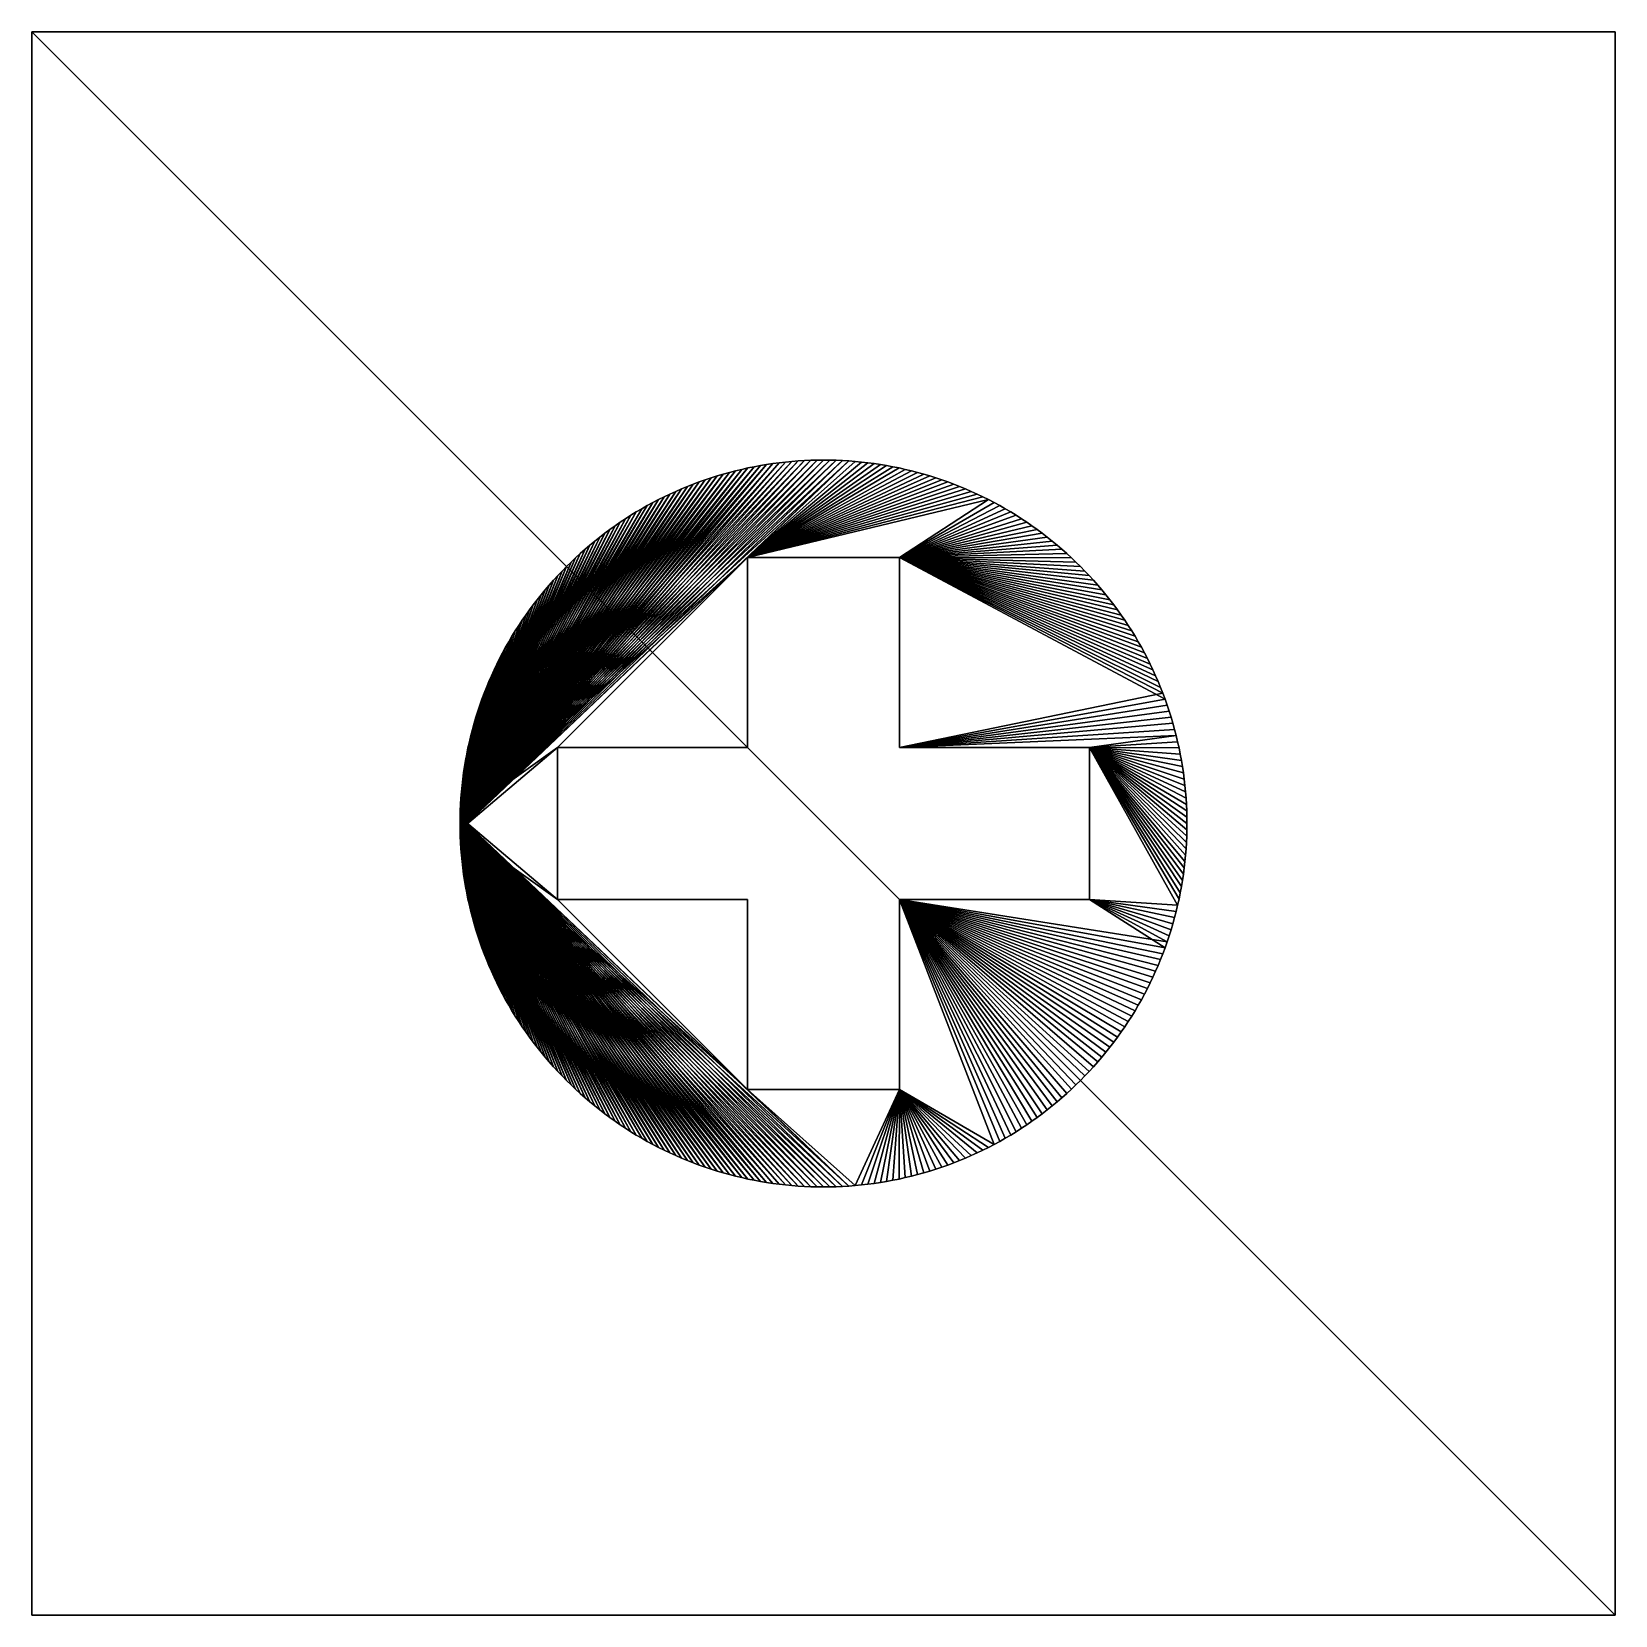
# Model space of a CAD drawing. Header units: metres. Extents: x -6.1 to 6.1, y -6.1 to 6.1.
import ezdxf

# ---------------------------------------------------------------- set-up
doc = ezdxf.new("R2010")
doc.units = ezdxf.units.M

msp = doc.modelspace()

# ---------------------------------------------------------------- linework, layer by layer
at = {"layer": 'STL2DXF'}
for points in [[(-6.1, -6.1, -0.9), (-6.1, -6.1), (-6.1, 6.1, -0.9)], [(-6.1, 6.1, -0.9), (-6.1, -6.1), (-6.1, 6.1)], [(-6.1, -6.1, -0.9), (-6.1, 6.1, -0.9), (6.1, -6.1, -0.9)], [(6.1, -6.1, -0.9), (-6.1, 6.1, -0.9), (6.1, 6.1, -0.9)], [(-6.1, 6.1, -0.9), (-6.1, 6.1), (6.1, 6.1, -0.9)], [(6.1, 6.1, -0.9), (-6.1, 6.1), (6.1, 6.1)], [(-6.1, 6.1), (-6.1, -6.1), (6.1, -6.1)], [(6.1, 6.1), (-6.1, 6.1), (6.1, -6.1)], [(6.1, -6.1), (6.1, -6.1, -0.9), (6.1, 6.1, -0.9)], [(6.1, 6.1), (6.1, -6.1), (6.1, 6.1, -0.9)], [(-2.79957, -0.048867), (-0.048867, 2.79957), (0, 2.8)], [(-2.79957, -0.048867), (0, 2.8), (0.048867, 2.79957)], [(0, 2.8, 5.1), (-2.79957, 0.048867, 5.1), (0.048867, 2.79957, 5.1)], [(-0.048867, 2.79957, 5.1), (-2.79957, 0.048867, 5.1), (0, 2.8, 5.1)], [(-2.79957, -0.048867), (-0.097719, 2.79829), (-0.048867, 2.79957)], [(-2.79957, -0.048867), (0.048867, 2.79957), (0.097719, 2.79829)], [(0.048867, 2.79957, 5.1), (-2.79957, 0.048867, 5.1), (0.097719, 2.79829, 5.1)], [(-0.097719, 2.79829, 5.1), (-2.79957, 0.048867, 5.1), (-0.048867, 2.79957, 5.1)], [(-2.79957, -0.048867), (-0.146541, 2.79616), (-0.097719, 2.79829)], [(-2.79957, -0.048867), (0.097719, 2.79829), (0.146541, 2.79616)], [(0.097719, 2.79829, 5.1), (-2.79957, 0.048867, 5.1), (0.146541, 2.79616, 5.1)], [(-0.146541, 2.79616, 5.1), (-2.79957, 0.048867, 5.1), (-0.097719, 2.79829, 5.1)], [(-2.79957, -0.048867), (-0.195318, 2.79318), (-0.146541, 2.79616)], [(-2.79957, -0.048867), (0.146541, 2.79616), (0.195318, 2.79318)], [(0.146541, 2.79616, 5.1), (-2.79957, 0.048867, 5.1), (0.195318, 2.79318, 5.1)], [(-0.195318, 2.79318, 5.1), (-2.79957, 0.048867, 5.1), (-0.146541, 2.79616, 5.1)], [(-2.79957, -0.048867), (-0.244036, 2.78934), (-0.195318, 2.79318)], [(-2.79957, -0.048867), (0.195318, 2.79318), (-0.585, 2.05)], [(-0.244036, 2.78934, 5.1), (-2.79957, 0.048867, 5.1), (-0.195318, 2.79318, 5.1)], [(0.195318, 2.79318, 5.1), (-2.79957, 0.048867, 5.1), (-0.585, 2.05, 5.1)], [(-2.79957, -0.048867), (-0.29268, 2.78466), (-0.244036, 2.78934)], [(-0.29268, 2.78466, 5.1), (-2.79957, 0.048867, 5.1), (-0.244036, 2.78934, 5.1)], [(-2.79957, -0.048867), (-0.341234, 2.77913), (-0.29268, 2.78466)], [(-0.341234, 2.77913, 5.1), (-2.79957, 0.048867, 5.1), (-0.29268, 2.78466, 5.1)], [(-2.79957, -0.048867), (-0.389685, 2.77275), (-0.341234, 2.77913)], [(-0.389685, 2.77275, 5.1), (-2.79957, 0.048867, 5.1), (-0.341234, 2.77913, 5.1)], [(-2.79957, -0.048867), (-0.438017, 2.76553), (-0.389685, 2.77275)], [(-0.438017, 2.76553, 5.1), (-2.79957, 0.048867, 5.1), (-0.389685, 2.77275, 5.1)], [(-2.79957, -0.048867), (-0.486215, 2.75746), (-0.438017, 2.76553)], [(-0.486215, 2.75746, 5.1), (-2.79957, 0.048867, 5.1), (-0.438017, 2.76553, 5.1)], [(-2.79957, -0.048867), (-0.534265, 2.74856), (-0.486215, 2.75746)], [(-0.534265, 2.74856, 5.1), (-2.79957, 0.048867, 5.1), (-0.486215, 2.75746, 5.1)], [(-2.79957, -0.048867), (-0.582153, 2.73881), (-0.534265, 2.74856)], [(-0.582153, 2.73881, 5.1), (-2.79957, 0.048867, 5.1), (-0.534265, 2.74856, 5.1)], [(-2.79957, -0.048867), (-0.629863, 2.72824), (-0.582153, 2.73881)], [(-0.629863, 2.72824, 5.1), (-2.79957, 0.048867, 5.1), (-0.582153, 2.73881, 5.1)], [(-2.79957, -0.048867), (-0.677381, 2.71683), (-0.629863, 2.72824)], [(-0.677381, 2.71683, 5.1), (-2.79957, 0.048867, 5.1), (-0.629863, 2.72824, 5.1)], [(-2.79957, -0.048867), (-0.724693, 2.70459), (-0.677381, 2.71683)], [(-0.724693, 2.70459, 5.1), (-2.79957, 0.048867, 5.1), (-0.677381, 2.71683, 5.1)], [(-2.79957, -0.048867), (-0.771785, 2.69153), (-0.724693, 2.70459)], [(-0.771785, 2.69153, 5.1), (-2.79957, 0.048867, 5.1), (-0.724693, 2.70459, 5.1)], [(-2.79957, -0.048867), (-0.818641, 2.67765), (-0.771785, 2.69153)], [(-0.818641, 2.67765, 5.1), (-2.79957, 0.048867, 5.1), (-0.771785, 2.69153, 5.1)], [(-0.818641, 2.67765), (-0.818641, 2.67765, 5.1), (-0.771785, 2.69153)], [(-0.771785, 2.69153), (-0.818641, 2.67765, 5.1), (-0.771785, 2.69153, 5.1)], [(-0.771785, 2.69153), (-0.771785, 2.69153, 5.1), (-0.724693, 2.70459)], [(-0.724693, 2.70459), (-0.771785, 2.69153, 5.1), (-0.724693, 2.70459, 5.1)], [(-0.724693, 2.70459), (-0.724693, 2.70459, 5.1), (-0.677381, 2.71683)], [(-0.677381, 2.71683), (-0.724693, 2.70459, 5.1), (-0.677381, 2.71683, 5.1)], [(-0.677381, 2.71683), (-0.677381, 2.71683, 5.1), (-0.629863, 2.72824)], [(-0.629863, 2.72824), (-0.677381, 2.71683, 5.1), (-0.629863, 2.72824, 5.1)], [(-0.629863, 2.72824), (-0.629863, 2.72824, 5.1), (-0.582153, 2.73881)], [(-0.582153, 2.73881), (-0.629863, 2.72824, 5.1), (-0.582153, 2.73881, 5.1)], [(-0.585, 2.05), (0.195318, 2.79318), (0.244036, 2.78934)], [(0.195318, 2.79318, 5.1), (-0.585, 2.05, 5.1), (0.244036, 2.78934, 5.1)], [(-0.585, 2.05), (0.244036, 2.78934), (0.29268, 2.78466)], [(-0.585, 2.05, 5.1), (0.29268, 2.78466, 5.1), (0.244036, 2.78934, 5.1)], [(-0.585, 2.05), (0.29268, 2.78466), (0.341234, 2.77913)], [(-0.585, 2.05, 5.1), (0.341234, 2.77913, 5.1), (0.29268, 2.78466, 5.1)], [(-0.585, 2.05), (0.341234, 2.77913), (0.389685, 2.77275)], [(-0.585, 2.05, 5.1), (0.389685, 2.77275, 5.1), (0.341234, 2.77913, 5.1)], [(-0.585, 2.05), (0.389685, 2.77275), (0.438017, 2.76553)], [(-0.585, 2.05, 5.1), (0.438017, 2.76553, 5.1), (0.389685, 2.77275, 5.1)], [(-0.585, 2.05), (0.438017, 2.76553), (0.486215, 2.75746)], [(-0.585, 2.05, 5.1), (0.486215, 2.75746, 5.1), (0.438017, 2.76553, 5.1)], [(-0.585, 2.05), (0.486215, 2.75746), (0.534265, 2.74856)], [(-0.585, 2.05, 5.1), (0.534265, 2.74856, 5.1), (0.486215, 2.75746, 5.1)], [(-0.585, 2.05), (0.534265, 2.74856), (0.582153, 2.73881)], [(-0.585, 2.05, 5.1), (0.582153, 2.73881, 5.1), (0.534265, 2.74856, 5.1)], [(-0.585, 2.05), (0.582153, 2.73881), (0.629863, 2.72824)], [(-0.585, 2.05, 5.1), (0.629863, 2.72824, 5.1), (0.582153, 2.73881, 5.1)], [(-0.585, 2.05), (0.629863, 2.72824), (0.677381, 2.71683)], [(-0.585, 2.05, 5.1), (0.677381, 2.71683, 5.1), (0.629863, 2.72824, 5.1)], [(-0.585, 2.05), (0.677381, 2.71683), (0.724693, 2.70459)], [(-0.585, 2.05, 5.1), (0.724693, 2.70459, 5.1), (0.677381, 2.71683, 5.1)], [(-0.585, 2.05), (0.724693, 2.70459), (0.771785, 2.69153)], [(-0.585, 2.05, 5.1), (0.771785, 2.69153, 5.1), (0.724693, 2.70459, 5.1)], [(-0.585, 2.05), (0.771785, 2.69153), (0.818641, 2.67765)], [(-0.585, 2.05, 5.1), (0.818641, 2.67765, 5.1), (0.771785, 2.69153, 5.1)], [(-0.582153, 2.73881), (-0.582153, 2.73881, 5.1), (-0.534265, 2.74856)], [(-0.534265, 2.74856), (-0.582153, 2.73881, 5.1), (-0.534265, 2.74856, 5.1)], [(-0.534265, 2.74856), (-0.534265, 2.74856, 5.1), (-0.486215, 2.75746)], [(-0.486215, 2.75746), (-0.534265, 2.74856, 5.1), (-0.486215, 2.75746, 5.1)], [(-0.486215, 2.75746), (-0.486215, 2.75746, 5.1), (-0.438017, 2.76553)], [(-0.438017, 2.76553), (-0.486215, 2.75746, 5.1), (-0.438017, 2.76553, 5.1)], [(-0.438017, 2.76553), (-0.438017, 2.76553, 5.1), (-0.389685, 2.77275)], [(-0.389685, 2.77275), (-0.438017, 2.76553, 5.1), (-0.389685, 2.77275, 5.1)], [(-0.389685, 2.77275), (-0.389685, 2.77275, 5.1), (-0.341234, 2.77913)], [(-0.341234, 2.77913), (-0.389685, 2.77275, 5.1), (-0.341234, 2.77913, 5.1)], [(-0.341234, 2.77913), (-0.341234, 2.77913, 5.1), (-0.29268, 2.78466)], [(-0.29268, 2.78466), (-0.341234, 2.77913, 5.1), (-0.29268, 2.78466, 5.1)], [(-0.29268, 2.78466), (-0.29268, 2.78466, 5.1), (-0.244036, 2.78934)], [(-0.244036, 2.78934), (-0.29268, 2.78466, 5.1), (-0.244036, 2.78934, 5.1)], [(-0.244036, 2.78934), (-0.244036, 2.78934, 5.1), (-0.195318, 2.79318)], [(-0.195318, 2.79318), (-0.244036, 2.78934, 5.1), (-0.195318, 2.79318, 5.1)], [(-0.195318, 2.79318), (-0.195318, 2.79318, 5.1), (-0.146541, 2.79616)], [(-0.146541, 2.79616), (-0.195318, 2.79318, 5.1), (-0.146541, 2.79616, 5.1)], [(-0.146541, 2.79616), (-0.146541, 2.79616, 5.1), (-0.097719, 2.79829)], [(-0.097719, 2.79829), (-0.146541, 2.79616, 5.1), (-0.097719, 2.79829, 5.1)], [(-0.097719, 2.79829), (-0.097719, 2.79829, 5.1), (-0.048867, 2.79957)], [(-0.048867, 2.79957), (-0.097719, 2.79829, 5.1), (-0.048867, 2.79957, 5.1)], [(-0.048867, 2.79957), (-0.048867, 2.79957, 5.1), (0, 2.8)], [(0, 2.8), (-0.048867, 2.79957, 5.1), (0, 2.8, 5.1)], [(0, 2.8), (0, 2.8, 5.1), (0.048867, 2.79957)], [(0.048867, 2.79957), (0, 2.8, 5.1), (0.048867, 2.79957, 5.1)], [(0.048867, 2.79957), (0.048867, 2.79957, 5.1), (0.097719, 2.79829)], [(0.097719, 2.79829), (0.048867, 2.79957, 5.1), (0.097719, 2.79829, 5.1)], [(0.097719, 2.79829), (0.097719, 2.79829, 5.1), (0.146541, 2.79616)], [(0.146541, 2.79616), (0.097719, 2.79829, 5.1), (0.146541, 2.79616, 5.1)], [(0.146541, 2.79616), (0.146541, 2.79616, 5.1), (0.195318, 2.79318)], [(0.195318, 2.79318), (0.146541, 2.79616, 5.1), (0.195318, 2.79318, 5.1)], [(0.195318, 2.79318), (0.195318, 2.79318, 5.1), (0.244036, 2.78934)], [(0.244036, 2.78934), (0.195318, 2.79318, 5.1), (0.244036, 2.78934, 5.1)], [(0.244036, 2.78934), (0.244036, 2.78934, 5.1), (0.29268, 2.78466)], [(0.29268, 2.78466), (0.244036, 2.78934, 5.1), (0.29268, 2.78466, 5.1)], [(0.29268, 2.78466), (0.29268, 2.78466, 5.1), (0.341234, 2.77913)], [(0.341234, 2.77913), (0.29268, 2.78466, 5.1), (0.341234, 2.77913, 5.1)], [(0.341234, 2.77913), (0.341234, 2.77913, 5.1), (0.389685, 2.77275)], [(0.389685, 2.77275), (0.341234, 2.77913, 5.1), (0.389685, 2.77275, 5.1)], [(0.389685, 2.77275), (0.389685, 2.77275, 5.1), (0.438017, 2.76553)], [(0.438017, 2.76553), (0.389685, 2.77275, 5.1), (0.438017, 2.76553, 5.1)], [(0.438017, 2.76553), (0.438017, 2.76553, 5.1), (0.486215, 2.75746)], [(0.486215, 2.75746), (0.438017, 2.76553, 5.1), (0.486215, 2.75746, 5.1)], [(0.486215, 2.75746), (0.486215, 2.75746, 5.1), (0.534265, 2.74856)], [(0.534265, 2.74856), (0.486215, 2.75746, 5.1), (0.534265, 2.74856, 5.1)], [(0.534265, 2.74856), (0.534265, 2.74856, 5.1), (0.582153, 2.73881)], [(0.582153, 2.73881), (0.534265, 2.74856, 5.1), (0.582153, 2.73881, 5.1)], [(0.582153, 2.73881), (0.582153, 2.73881, 5.1), (0.629863, 2.72824)], [(0.629863, 2.72824), (0.582153, 2.73881, 5.1), (0.629863, 2.72824, 5.1)], [(0.629863, 2.72824), (0.629863, 2.72824, 5.1), (0.677381, 2.71683)], [(0.677381, 2.71683), (0.629863, 2.72824, 5.1), (0.677381, 2.71683, 5.1)], [(0.677381, 2.71683), (0.677381, 2.71683, 5.1), (0.724693, 2.70459)], [(0.724693, 2.70459), (0.677381, 2.71683, 5.1), (0.724693, 2.70459, 5.1)], [(0.724693, 2.70459), (0.724693, 2.70459, 5.1), (0.771785, 2.69153)], [(0.771785, 2.69153), (0.724693, 2.70459, 5.1), (0.771785, 2.69153, 5.1)], [(0.771785, 2.69153), (0.771785, 2.69153, 5.1), (0.818641, 2.67765)], [(0.818641, 2.67765), (0.771785, 2.69153, 5.1), (0.818641, 2.67765, 5.1)], [(-2.79957, -0.048867), (-0.865248, 2.66296), (-0.818641, 2.67765)], [(-0.865248, 2.66296, 5.1), (-2.79957, 0.048867, 5.1), (-0.818641, 2.67765, 5.1)], [(-2.79957, -0.048867), (-0.911591, 2.64745), (-0.865248, 2.66296)], [(-0.911591, 2.64745, 5.1), (-2.79957, 0.048867, 5.1), (-0.865248, 2.66296, 5.1)], [(-2.79957, -0.048867), (-0.957656, 2.63114), (-0.911591, 2.64745)], [(-0.957656, 2.63114, 5.1), (-2.79957, 0.048867, 5.1), (-0.911591, 2.64745, 5.1)], [(-2.79957, -0.048867), (-1.00343, 2.61402), (-0.957656, 2.63114)], [(-1.00343, 2.61402, 5.1), (-2.79957, 0.048867, 5.1), (-0.957656, 2.63114, 5.1)], [(-2.79957, -0.048867), (-1.0489, 2.59611), (-1.00343, 2.61402)], [(-1.0489, 2.59611, 5.1), (-2.79957, 0.048867, 5.1), (-1.00343, 2.61402, 5.1)], [(-2.79957, -0.048867), (-1.09405, 2.57741), (-1.0489, 2.59611)], [(-1.09405, 2.57741, 5.1), (-2.79957, 0.048867, 5.1), (-1.0489, 2.59611, 5.1)], [(-2.79957, -0.048867), (-1.13886, 2.55793), (-1.09405, 2.57741)], [(-1.13886, 2.55793, 5.1), (-2.79957, 0.048867, 5.1), (-1.09405, 2.57741, 5.1)], [(-1.13886, 2.55793), (-1.13886, 2.55793, 5.1), (-1.09405, 2.57741)], [(-1.09405, 2.57741), (-1.13886, 2.55793, 5.1), (-1.09405, 2.57741, 5.1)], [(-1.09405, 2.57741), (-1.09405, 2.57741, 5.1), (-1.0489, 2.59611)], [(-1.0489, 2.59611), (-1.09405, 2.57741, 5.1), (-1.0489, 2.59611, 5.1)], [(-1.0489, 2.59611), (-1.0489, 2.59611, 5.1), (-1.00343, 2.61402)], [(-1.00343, 2.61402), (-1.0489, 2.59611, 5.1), (-1.00343, 2.61402, 5.1)], [(-1.00343, 2.61402), (-1.00343, 2.61402, 5.1), (-0.957656, 2.63114)], [(-0.957656, 2.63114), (-1.00343, 2.61402, 5.1), (-0.957656, 2.63114, 5.1)], [(-0.957656, 2.63114), (-0.957656, 2.63114, 5.1), (-0.911591, 2.64745)], [(-0.911591, 2.64745), (-0.957656, 2.63114, 5.1), (-0.911591, 2.64745, 5.1)], [(-0.911591, 2.64745), (-0.911591, 2.64745, 5.1), (-0.865248, 2.66296)], [(-0.865248, 2.66296), (-0.911591, 2.64745, 5.1), (-0.865248, 2.66296, 5.1)], [(-0.865248, 2.66296), (-0.865248, 2.66296, 5.1), (-0.818641, 2.67765)], [(-0.818641, 2.67765), (-0.865248, 2.66296, 5.1), (-0.818641, 2.67765, 5.1)], [(-0.585, 2.05), (0.818641, 2.67765), (0.865248, 2.66296)], [(-0.585, 2.05, 5.1), (0.865248, 2.66296, 5.1), (0.818641, 2.67765, 5.1)], [(-0.585, 2.05), (0.865248, 2.66296), (0.911591, 2.64745)], [(-0.585, 2.05, 5.1), (0.911591, 2.64745, 5.1), (0.865248, 2.66296, 5.1)], [(-0.585, 2.05), (0.911591, 2.64745), (0.957656, 2.63114)], [(-0.585, 2.05, 5.1), (0.957656, 2.63114, 5.1), (0.911591, 2.64745, 5.1)], [(-0.585, 2.05), (0.957656, 2.63114), (1.00343, 2.61402)], [(-0.585, 2.05, 5.1), (1.00343, 2.61402, 5.1), (0.957656, 2.63114, 5.1)], [(-0.585, 2.05), (1.00343, 2.61402), (1.0489, 2.59611)], [(-0.585, 2.05, 5.1), (1.0489, 2.59611, 5.1), (1.00343, 2.61402, 5.1)], [(-0.585, 2.05), (1.0489, 2.59611), (1.09405, 2.57741)], [(-0.585, 2.05, 5.1), (1.09405, 2.57741, 5.1), (1.0489, 2.59611, 5.1)], [(-0.585, 2.05), (1.09405, 2.57741), (1.13886, 2.55793)], [(-0.585, 2.05, 5.1), (1.13886, 2.55793, 5.1), (1.09405, 2.57741, 5.1)], [(0.818641, 2.67765), (0.818641, 2.67765, 5.1), (0.865248, 2.66296)], [(0.865248, 2.66296), (0.818641, 2.67765, 5.1), (0.865248, 2.66296, 5.1)], [(0.865248, 2.66296), (0.865248, 2.66296, 5.1), (0.911591, 2.64745)], [(0.911591, 2.64745), (0.865248, 2.66296, 5.1), (0.911591, 2.64745, 5.1)], [(0.911591, 2.64745), (0.911591, 2.64745, 5.1), (0.957656, 2.63114)], [(0.957656, 2.63114), (0.911591, 2.64745, 5.1), (0.957656, 2.63114, 5.1)], [(0.957656, 2.63114), (0.957656, 2.63114, 5.1), (1.00343, 2.61402)], [(1.00343, 2.61402), (0.957656, 2.63114, 5.1), (1.00343, 2.61402, 5.1)], [(1.00343, 2.61402), (1.00343, 2.61402, 5.1), (1.0489, 2.59611)], [(1.0489, 2.59611), (1.00343, 2.61402, 5.1), (1.0489, 2.59611, 5.1)], [(1.0489, 2.59611), (1.0489, 2.59611, 5.1), (1.09405, 2.57741)], [(1.09405, 2.57741), (1.0489, 2.59611, 5.1), (1.09405, 2.57741, 5.1)], [(1.09405, 2.57741), (1.09405, 2.57741, 5.1), (1.13886, 2.55793)], [(1.13886, 2.55793), (1.09405, 2.57741, 5.1), (1.13886, 2.55793, 5.1)], [(-2.79957, -0.048867), (-1.18333, 2.53766), (-1.13886, 2.55793)], [(-1.18333, 2.53766, 5.1), (-2.79957, 0.048867, 5.1), (-1.13886, 2.55793, 5.1)], [(-2.79957, -0.048867), (-1.22744, 2.51662), (-1.18333, 2.53766)], [(-1.22744, 2.51662, 5.1), (-2.79957, 0.048867, 5.1), (-1.18333, 2.53766, 5.1)], [(-2.79957, -0.048867), (-1.27117, 2.49482), (-1.22744, 2.51662)], [(-1.27117, 2.49482, 5.1), (-2.79957, 0.048867, 5.1), (-1.22744, 2.51662, 5.1)], [(-2.79957, -0.048867), (-1.31452, 2.47225), (-1.27117, 2.49482)], [(-1.31452, 2.47225, 5.1), (-2.79957, 0.048867, 5.1), (-1.27117, 2.49482, 5.1)], [(-2.79957, -0.048867), (-1.35747, 2.44894), (-1.31452, 2.47225)], [(-1.35747, 2.44894, 5.1), (-2.79957, 0.048867, 5.1), (-1.31452, 2.47225, 5.1)], [(-2.79957, -0.048867), (-1.4, 2.42487), (-1.35747, 2.44894)], [(-1.4, 2.42487, 5.1), (-2.79957, 0.048867, 5.1), (-1.35747, 2.44894, 5.1)], [(-1.4, 2.42487), (-1.4, 2.42487, 5.1), (-1.35747, 2.44894)], [(-1.35747, 2.44894), (-1.4, 2.42487, 5.1), (-1.35747, 2.44894, 5.1)], [(-1.35747, 2.44894), (-1.35747, 2.44894, 5.1), (-1.31452, 2.47225)], [(-1.31452, 2.47225), (-1.35747, 2.44894, 5.1), (-1.31452, 2.47225, 5.1)], [(-1.31452, 2.47225), (-1.31452, 2.47225, 5.1), (-1.27117, 2.49482)], [(-1.27117, 2.49482), (-1.31452, 2.47225, 5.1), (-1.27117, 2.49482, 5.1)], [(-1.27117, 2.49482), (-1.27117, 2.49482, 5.1), (-1.22744, 2.51662)], [(-1.22744, 2.51662), (-1.27117, 2.49482, 5.1), (-1.22744, 2.51662, 5.1)], [(-1.22744, 2.51662), (-1.22744, 2.51662, 5.1), (-1.18333, 2.53766)], [(-1.18333, 2.53766), (-1.22744, 2.51662, 5.1), (-1.18333, 2.53766, 5.1)], [(-1.18333, 2.53766), (-1.18333, 2.53766, 5.1), (-1.13886, 2.55793)], [(-1.13886, 2.55793), (-1.18333, 2.53766, 5.1), (-1.13886, 2.55793, 5.1)], [(-0.585, 2.05), (1.13886, 2.55793), (1.18333, 2.53766)], [(-0.585, 2.05, 5.1), (1.18333, 2.53766, 5.1), (1.13886, 2.55793, 5.1)], [(-0.585, 2.05), (1.18333, 2.53766), (1.22744, 2.51662)], [(-0.585, 2.05, 5.1), (1.22744, 2.51662, 5.1), (1.18333, 2.53766, 5.1)], [(-0.585, 2.05), (1.22744, 2.51662), (1.27117, 2.49482)], [(-0.585, 2.05, 5.1), (1.27117, 2.49482, 5.1), (1.22744, 2.51662, 5.1)], [(-0.585, 2.05), (1.27117, 2.49482), (0.585, 2.05)], [(-0.585, 2.05, 5.1), (0.585, 2.05, 5.1), (1.27117, 2.49482, 5.1)], [(0.585, 2.05), (1.27117, 2.49482), (1.31452, 2.47225)], [(1.27117, 2.49482, 5.1), (0.585, 2.05, 5.1), (1.31452, 2.47225, 5.1)], [(0.585, 2.05), (1.31452, 2.47225), (1.35747, 2.44894)], [(0.585, 2.05, 5.1), (1.35747, 2.44894, 5.1), (1.31452, 2.47225, 5.1)], [(0.585, 2.05), (1.35747, 2.44894), (1.4, 2.42487)], [(0.585, 2.05, 5.1), (1.4, 2.42487, 5.1), (1.35747, 2.44894, 5.1)], [(1.13886, 2.55793), (1.13886, 2.55793, 5.1), (1.18333, 2.53766)], [(1.18333, 2.53766), (1.13886, 2.55793, 5.1), (1.18333, 2.53766, 5.1)], [(1.18333, 2.53766), (1.18333, 2.53766, 5.1), (1.22744, 2.51662)], [(1.22744, 2.51662), (1.18333, 2.53766, 5.1), (1.22744, 2.51662, 5.1)], [(1.22744, 2.51662), (1.22744, 2.51662, 5.1), (1.27117, 2.49482)], [(1.27117, 2.49482), (1.22744, 2.51662, 5.1), (1.27117, 2.49482, 5.1)], [(1.27117, 2.49482), (1.27117, 2.49482, 5.1), (1.31452, 2.47225)], [(1.31452, 2.47225), (1.27117, 2.49482, 5.1), (1.31452, 2.47225, 5.1)], [(1.31452, 2.47225), (1.31452, 2.47225, 5.1), (1.35747, 2.44894)], [(1.35747, 2.44894), (1.31452, 2.47225, 5.1), (1.35747, 2.44894, 5.1)], [(1.35747, 2.44894), (1.35747, 2.44894, 5.1), (1.4, 2.42487)], [(1.4, 2.42487), (1.35747, 2.44894, 5.1), (1.4, 2.42487, 5.1)], [(-2.79957, -0.048867), (-1.44211, 2.40007), (-1.4, 2.42487)], [(-1.44211, 2.40007, 5.1), (-2.79957, 0.048867, 5.1), (-1.4, 2.42487, 5.1)], [(-2.79957, -0.048867), (-1.48377, 2.37453), (-1.44211, 2.40007)], [(-1.48377, 2.37453, 5.1), (-2.79957, 0.048867, 5.1), (-1.44211, 2.40007, 5.1)], [(-2.79957, -0.048867), (-1.52499, 2.34828), (-1.48377, 2.37453)], [(-1.52499, 2.34828, 5.1), (-2.79957, 0.048867, 5.1), (-1.48377, 2.37453, 5.1)], [(-2.79957, -0.048867), (-1.56574, 2.3213), (-1.52499, 2.34828)], [(-1.56574, 2.3213, 5.1), (-2.79957, 0.048867, 5.1), (-1.52499, 2.34828, 5.1)], [(-2.79957, -0.048867), (-1.60601, 2.29363), (-1.56574, 2.3213)], [(-1.60601, 2.29363, 5.1), (-2.79957, 0.048867, 5.1), (-1.56574, 2.3213, 5.1)], [(-1.60601, 2.29363), (-1.60601, 2.29363, 5.1), (-1.56574, 2.3213)], [(-1.56574, 2.3213), (-1.60601, 2.29363, 5.1), (-1.56574, 2.3213, 5.1)], [(-1.56574, 2.3213), (-1.56574, 2.3213, 5.1), (-1.52499, 2.34828)], [(-1.52499, 2.34828), (-1.56574, 2.3213, 5.1), (-1.52499, 2.34828, 5.1)], [(-1.52499, 2.34828), (-1.52499, 2.34828, 5.1), (-1.48377, 2.37453)], [(-1.48377, 2.37453), (-1.52499, 2.34828, 5.1), (-1.48377, 2.37453, 5.1)], [(-1.48377, 2.37453), (-1.48377, 2.37453, 5.1), (-1.44211, 2.40007)], [(-1.44211, 2.40007), (-1.48377, 2.37453, 5.1), (-1.44211, 2.40007, 5.1)], [(-1.44211, 2.40007), (-1.44211, 2.40007, 5.1), (-1.4, 2.42487)], [(-1.4, 2.42487), (-1.44211, 2.40007, 5.1), (-1.4, 2.42487, 5.1)], [(0.585, 2.05), (1.4, 2.42487), (1.44211, 2.40007)], [(0.585, 2.05, 5.1), (1.44211, 2.40007, 5.1), (1.4, 2.42487, 5.1)], [(0.585, 2.05), (1.44211, 2.40007), (1.48377, 2.37453)], [(0.585, 2.05, 5.1), (1.48377, 2.37453, 5.1), (1.44211, 2.40007, 5.1)], [(0.585, 2.05), (1.48377, 2.37453), (1.52499, 2.34828)], [(0.585, 2.05, 5.1), (1.52499, 2.34828, 5.1), (1.48377, 2.37453, 5.1)], [(0.585, 2.05), (1.52499, 2.34828), (1.56574, 2.3213)], [(0.585, 2.05, 5.1), (1.56574, 2.3213, 5.1), (1.52499, 2.34828, 5.1)], [(0.585, 2.05), (1.56574, 2.3213), (1.60601, 2.29363)], [(0.585, 2.05, 5.1), (1.60601, 2.29363, 5.1), (1.56574, 2.3213, 5.1)], [(1.4, 2.42487), (1.4, 2.42487, 5.1), (1.44211, 2.40007)], [(1.44211, 2.40007), (1.4, 2.42487, 5.1), (1.44211, 2.40007, 5.1)], [(1.44211, 2.40007), (1.44211, 2.40007, 5.1), (1.48377, 2.37453)], [(1.48377, 2.37453), (1.44211, 2.40007, 5.1), (1.48377, 2.37453, 5.1)], [(1.48377, 2.37453), (1.48377, 2.37453, 5.1), (1.52499, 2.34828)], [(1.52499, 2.34828), (1.48377, 2.37453, 5.1), (1.52499, 2.34828, 5.1)], [(1.52499, 2.34828), (1.52499, 2.34828, 5.1), (1.56574, 2.3213)], [(1.56574, 2.3213), (1.52499, 2.34828, 5.1), (1.56574, 2.3213, 5.1)], [(1.56574, 2.3213), (1.56574, 2.3213, 5.1), (1.60601, 2.29363)], [(1.60601, 2.29363), (1.56574, 2.3213, 5.1), (1.60601, 2.29363, 5.1)], [(-2.79957, -0.048867), (-1.6458, 2.26525), (-1.60601, 2.29363)], [(-1.6458, 2.26525, 5.1), (-2.79957, 0.048867, 5.1), (-1.60601, 2.29363, 5.1)], [(-2.79957, -0.048867), (-1.68508, 2.23618), (-1.6458, 2.26525)], [(-1.68508, 2.23618, 5.1), (-2.79957, 0.048867, 5.1), (-1.6458, 2.26525, 5.1)], [(-2.79957, -0.048867), (-1.72385, 2.20643), (-1.68508, 2.23618)], [(-1.72385, 2.20643, 5.1), (-2.79957, 0.048867, 5.1), (-1.68508, 2.23618, 5.1)], [(-2.79957, -0.048867), (-1.7621, 2.17601), (-1.72385, 2.20643)], [(-1.7621, 2.17601, 5.1), (-2.79957, 0.048867, 5.1), (-1.72385, 2.20643, 5.1)], [(-1.7621, 2.17601), (-1.7621, 2.17601, 5.1), (-1.72385, 2.20643)], [(-1.72385, 2.20643), (-1.7621, 2.17601, 5.1), (-1.72385, 2.20643, 5.1)], [(-1.72385, 2.20643), (-1.72385, 2.20643, 5.1), (-1.68508, 2.23618)], [(-1.68508, 2.23618), (-1.72385, 2.20643, 5.1), (-1.68508, 2.23618, 5.1)], [(-1.68508, 2.23618), (-1.68508, 2.23618, 5.1), (-1.6458, 2.26525)], [(-1.6458, 2.26525), (-1.68508, 2.23618, 5.1), (-1.6458, 2.26525, 5.1)], [(-1.6458, 2.26525), (-1.6458, 2.26525, 5.1), (-1.60601, 2.29363)], [(-1.60601, 2.29363), (-1.6458, 2.26525, 5.1), (-1.60601, 2.29363, 5.1)], [(0.585, 2.05), (1.60601, 2.29363), (1.6458, 2.26525)], [(0.585, 2.05, 5.1), (1.6458, 2.26525, 5.1), (1.60601, 2.29363, 5.1)], [(0.585, 2.05), (1.6458, 2.26525), (1.68508, 2.23618)], [(0.585, 2.05, 5.1), (1.68508, 2.23618, 5.1), (1.6458, 2.26525, 5.1)], [(0.585, 2.05), (1.68508, 2.23618), (1.72385, 2.20643)], [(0.585, 2.05, 5.1), (1.72385, 2.20643, 5.1), (1.68508, 2.23618, 5.1)], [(0.585, 2.05), (1.72385, 2.20643), (1.7621, 2.17601)], [(0.585, 2.05, 5.1), (1.7621, 2.17601, 5.1), (1.72385, 2.20643, 5.1)], [(1.60601, 2.29363), (1.60601, 2.29363, 5.1), (1.6458, 2.26525)], [(1.6458, 2.26525), (1.60601, 2.29363, 5.1), (1.6458, 2.26525, 5.1)], [(1.6458, 2.26525), (1.6458, 2.26525, 5.1), (1.68508, 2.23618)], [(1.68508, 2.23618), (1.6458, 2.26525, 5.1), (1.68508, 2.23618, 5.1)], [(1.68508, 2.23618), (1.68508, 2.23618, 5.1), (1.72385, 2.20643)], [(1.72385, 2.20643), (1.68508, 2.23618, 5.1), (1.72385, 2.20643, 5.1)], [(1.72385, 2.20643), (1.72385, 2.20643, 5.1), (1.7621, 2.17601)], [(1.7621, 2.17601), (1.72385, 2.20643, 5.1), (1.7621, 2.17601, 5.1)], [(-2.79957, -0.048867), (-1.7998, 2.14492), (-1.7621, 2.17601)], [(-1.7998, 2.14492, 5.1), (-2.79957, 0.048867, 5.1), (-1.7621, 2.17601, 5.1)], [(-2.79957, -0.048867), (-1.83696, 2.11319), (-1.7998, 2.14492)], [(-1.83696, 2.11319, 5.1), (-2.79957, 0.048867, 5.1), (-1.7998, 2.14492, 5.1)], [(-2.79957, -0.048867), (-1.87357, 2.08081), (-1.83696, 2.11319)], [(-1.87357, 2.08081, 5.1), (-2.79957, 0.048867, 5.1), (-1.83696, 2.11319, 5.1)], [(-2.79957, -0.048867), (-1.90959, 2.04779), (-1.87357, 2.08081)], [(-1.90959, 2.04779, 5.1), (-2.79957, 0.048867, 5.1), (-1.87357, 2.08081, 5.1)], [(-1.90959, 2.04779), (-1.90959, 2.04779, 5.1), (-1.87357, 2.08081)], [(-1.87357, 2.08081), (-1.90959, 2.04779, 5.1), (-1.87357, 2.08081, 5.1)], [(-1.87357, 2.08081), (-1.87357, 2.08081, 5.1), (-1.83696, 2.11319)], [(-1.83696, 2.11319), (-1.87357, 2.08081, 5.1), (-1.83696, 2.11319, 5.1)], [(-1.83696, 2.11319), (-1.83696, 2.11319, 5.1), (-1.7998, 2.14492)], [(-1.7998, 2.14492), (-1.83696, 2.11319, 5.1), (-1.7998, 2.14492, 5.1)], [(-1.7998, 2.14492), (-1.7998, 2.14492, 5.1), (-1.7621, 2.17601)], [(-1.7621, 2.17601), (-1.7998, 2.14492, 5.1), (-1.7621, 2.17601, 5.1)], [(0.585, 2.05), (1.7621, 2.17601), (1.7998, 2.14492)], [(0.585, 2.05, 5.1), (1.7998, 2.14492, 5.1), (1.7621, 2.17601, 5.1)], [(0.585, 2.05), (1.7998, 2.14492), (1.83696, 2.11319)], [(0.585, 2.05, 5.1), (1.83696, 2.11319, 5.1), (1.7998, 2.14492, 5.1)], [(0.585, 2.05), (1.83696, 2.11319), (1.87357, 2.08081)], [(0.585, 2.05, 5.1), (1.87357, 2.08081, 5.1), (1.83696, 2.11319, 5.1)], [(0.585, 2.05), (1.87357, 2.08081), (1.90959, 2.04779)], [(0.585, 2.05, 5.1), (1.90959, 2.04779, 5.1), (1.87357, 2.08081, 5.1)], [(1.7621, 2.17601), (1.7621, 2.17601, 5.1), (1.7998, 2.14492)], [(1.7998, 2.14492), (1.7621, 2.17601, 5.1), (1.7998, 2.14492, 5.1)], [(1.7998, 2.14492), (1.7998, 2.14492, 5.1), (1.83696, 2.11319)], [(1.83696, 2.11319), (1.7998, 2.14492, 5.1), (1.83696, 2.11319, 5.1)], [(1.83696, 2.11319), (1.83696, 2.11319, 5.1), (1.87357, 2.08081)], [(1.87357, 2.08081), (1.83696, 2.11319, 5.1), (1.87357, 2.08081, 5.1)], [(1.87357, 2.08081), (1.87357, 2.08081, 5.1), (1.90959, 2.04779)], [(1.90959, 2.04779), (1.87357, 2.08081, 5.1), (1.90959, 2.04779, 5.1)], [(-2.05, 0.585), (-2.79957, -0.048867), (-0.585, 2.05)], [(-2.05, 0.585, 5.1), (-0.585, 2.05, 5.1), (-2.79957, 0.048867, 5.1)], [(-2.79957, -0.048867), (-1.94504, 2.01415), (-1.90959, 2.04779)], [(-1.94504, 2.01415, 5.1), (-2.79957, 0.048867, 5.1), (-1.90959, 2.04779, 5.1)], [(-2.79957, -0.048867), (-1.9799, 1.9799), (-1.94504, 2.01415)], [(-1.9799, 1.9799, 5.1), (-2.79957, 0.048867, 5.1), (-1.94504, 2.01415, 5.1)], [(-2.79957, -0.048867), (-2.01415, 1.94504), (-1.9799, 1.9799)], [(-2.01415, 1.94504, 5.1), (-2.79957, 0.048867, 5.1), (-1.9799, 1.9799, 5.1)], [(-0.585, 0.585), (-2.05, 0.585), (-0.585, 2.05)], [(-0.585, 0.585, 5.1), (-0.585, 2.05, 5.1), (-2.05, 0.585, 5.1)], [(-2.01415, 1.94504), (-2.01415, 1.94504, 5.1), (-1.9799, 1.9799)], [(-1.9799, 1.9799), (-2.01415, 1.94504, 5.1), (-1.9799, 1.9799, 5.1)], [(-1.9799, 1.9799), (-1.9799, 1.9799, 5.1), (-1.94504, 2.01415)], [(-1.94504, 2.01415), (-1.9799, 1.9799, 5.1), (-1.94504, 2.01415, 5.1)], [(-1.94504, 2.01415), (-1.94504, 2.01415, 5.1), (-1.90959, 2.04779)], [(-1.90959, 2.04779), (-1.94504, 2.01415, 5.1), (-1.90959, 2.04779, 5.1)], [(-0.585, 2.05), (-0.585, 2.05, 5.1), (-0.585, 0.585, 5.1)], [(-0.585, 0.585), (-0.585, 2.05), (-0.585, 0.585, 5.1)], [(0.585, 2.05), (0.585, 2.05, 5.1), (-0.585, 2.05, 5.1)], [(-0.585, 2.05), (0.585, 2.05), (-0.585, 2.05, 5.1)], [(0.585, 2.05), (1.90959, 2.04779), (1.94504, 2.01415)], [(0.585, 2.05), (1.94504, 2.01415), (1.9799, 1.9799)], [(0.585, 2.05), (1.9799, 1.9799), (2.01415, 1.94504)], [(0.585, 2.05), (2.01415, 1.94504), (2.04779, 1.90959)], [(0.585, 2.05), (2.04779, 1.90959), (2.08081, 1.87357)], [(0.585, 2.05), (2.08081, 1.87357), (2.11319, 1.83696)], [(0.585, 2.05), (2.11319, 1.83696), (2.14492, 1.7998)], [(0.585, 2.05), (2.14492, 1.7998), (2.17601, 1.7621)], [(0.585, 2.05), (2.17601, 1.7621), (2.20643, 1.72385)], [(0.585, 2.05), (2.20643, 1.72385), (2.23618, 1.68508)], [(0.585, 2.05), (2.23618, 1.68508), (2.26525, 1.6458)], [(0.585, 2.05), (2.26525, 1.6458), (2.29363, 1.60601)], [(0.585, 2.05), (2.29363, 1.60601), (2.3213, 1.56574)], [(0.585, 2.05), (2.3213, 1.56574), (2.34828, 1.52499)], [(0.585, 2.05), (2.34828, 1.52499), (2.37453, 1.48377)], [(0.585, 2.05), (2.61402, 1.00343), (0.585, 0.585)], [(0.585, 2.05), (2.59611, 1.0489), (2.61402, 1.00343)], [(0.585, 2.05), (2.57741, 1.09405), (2.59611, 1.0489)], [(0.585, 2.05), (2.55793, 1.13886), (2.57741, 1.09405)], [(0.585, 2.05), (2.53766, 1.18333), (2.55793, 1.13886)], [(0.585, 2.05), (2.51662, 1.22744), (2.53766, 1.18333)], [(0.585, 2.05), (2.49482, 1.27117), (2.51662, 1.22744)], [(0.585, 2.05), (2.47225, 1.31452), (2.49482, 1.27117)], [(0.585, 2.05), (2.44894, 1.35747), (2.47225, 1.31452)], [(0.585, 2.05), (2.42487, 1.4), (2.44894, 1.35747)], [(0.585, 2.05), (2.40007, 1.44211), (2.42487, 1.4)], [(0.585, 2.05), (2.37453, 1.48377), (2.40007, 1.44211)], [(0.585, 2.05, 5.1), (0.585, 2.05), (0.585, 0.585, 5.1)], [(0.585, 0.585, 5.1), (0.585, 2.05), (0.585, 0.585)], [(0.585, 2.05, 5.1), (2.37453, 1.48377, 5.1), (2.34828, 1.52499, 5.1)], [(0.585, 2.05, 5.1), (2.40007, 1.44211, 5.1), (2.37453, 1.48377, 5.1)], [(0.585, 2.05, 5.1), (2.42487, 1.4, 5.1), (2.40007, 1.44211, 5.1)], [(0.585, 2.05, 5.1), (2.44894, 1.35747, 5.1), (2.42487, 1.4, 5.1)], [(0.585, 2.05, 5.1), (2.47225, 1.31452, 5.1), (2.44894, 1.35747, 5.1)], [(0.585, 2.05, 5.1), (2.49482, 1.27117, 5.1), (2.47225, 1.31452, 5.1)], [(0.585, 2.05, 5.1), (2.51662, 1.22744, 5.1), (2.49482, 1.27117, 5.1)], [(0.585, 2.05, 5.1), (2.53766, 1.18333, 5.1), (2.51662, 1.22744, 5.1)], [(0.585, 2.05, 5.1), (2.55793, 1.13886, 5.1), (2.53766, 1.18333, 5.1)], [(0.585, 2.05, 5.1), (2.57741, 1.09405, 5.1), (2.55793, 1.13886, 5.1)], [(0.585, 2.05, 5.1), (2.59611, 1.0489, 5.1), (2.57741, 1.09405, 5.1)], [(0.585, 2.05, 5.1), (2.61402, 1.00343, 5.1), (2.59611, 1.0489, 5.1)], [(0.585, 2.05, 5.1), (2.63114, 0.957656, 5.1), (2.61402, 1.00343, 5.1)], [(0.585, 2.05, 5.1), (0.585, 0.585, 5.1), (2.63114, 0.957656, 5.1)], [(0.585, 2.05, 5.1), (2.26525, 1.6458, 5.1), (2.23618, 1.68508, 5.1)], [(0.585, 2.05, 5.1), (2.23618, 1.68508, 5.1), (2.20643, 1.72385, 5.1)], [(0.585, 2.05, 5.1), (2.20643, 1.72385, 5.1), (2.17601, 1.7621, 5.1)], [(0.585, 2.05, 5.1), (2.17601, 1.7621, 5.1), (2.14492, 1.7998, 5.1)], [(0.585, 2.05, 5.1), (2.14492, 1.7998, 5.1), (2.11319, 1.83696, 5.1)], [(0.585, 2.05, 5.1), (2.11319, 1.83696, 5.1), (2.08081, 1.87357, 5.1)], [(0.585, 2.05, 5.1), (2.08081, 1.87357, 5.1), (2.04779, 1.90959, 5.1)], [(0.585, 2.05, 5.1), (2.04779, 1.90959, 5.1), (2.01415, 1.94504, 5.1)], [(0.585, 2.05, 5.1), (2.01415, 1.94504, 5.1), (1.9799, 1.9799, 5.1)], [(0.585, 2.05, 5.1), (1.9799, 1.9799, 5.1), (1.94504, 2.01415, 5.1)], [(0.585, 2.05, 5.1), (1.94504, 2.01415, 5.1), (1.90959, 2.04779, 5.1)], [(0.585, 2.05, 5.1), (2.34828, 1.52499, 5.1), (2.3213, 1.56574, 5.1)], [(0.585, 2.05, 5.1), (2.3213, 1.56574, 5.1), (2.29363, 1.60601, 5.1)], [(0.585, 2.05, 5.1), (2.29363, 1.60601, 5.1), (2.26525, 1.6458, 5.1)], [(1.90959, 2.04779), (1.90959, 2.04779, 5.1), (1.94504, 2.01415)], [(1.94504, 2.01415), (1.90959, 2.04779, 5.1), (1.94504, 2.01415, 5.1)], [(1.94504, 2.01415), (1.94504, 2.01415, 5.1), (1.9799, 1.9799)], [(1.9799, 1.9799), (1.94504, 2.01415, 5.1), (1.9799, 1.9799, 5.1)], [(2.01415, 1.94504), (1.9799, 1.9799), (1.9799, 1.9799, 5.1)], [(2.01415, 1.94504, 5.1), (2.01415, 1.94504), (1.9799, 1.9799, 5.1)], [(-2.79957, -0.048867), (-2.04779, 1.90959), (-2.01415, 1.94504)], [(-2.04779, 1.90959, 5.1), (-2.79957, 0.048867, 5.1), (-2.01415, 1.94504, 5.1)], [(-2.79957, -0.048867), (-2.08081, 1.87357), (-2.04779, 1.90959)], [(-2.08081, 1.87357, 5.1), (-2.79957, 0.048867, 5.1), (-2.04779, 1.90959, 5.1)], [(-2.79957, -0.048867), (-2.11319, 1.83696), (-2.08081, 1.87357)], [(-2.11319, 1.83696, 5.1), (-2.79957, 0.048867, 5.1), (-2.08081, 1.87357, 5.1)], [(-2.79957, -0.048867), (-2.14492, 1.7998), (-2.11319, 1.83696)], [(-2.14492, 1.7998, 5.1), (-2.79957, 0.048867, 5.1), (-2.11319, 1.83696, 5.1)], [(-2.14492, 1.7998), (-2.14492, 1.7998, 5.1), (-2.11319, 1.83696)], [(-2.11319, 1.83696), (-2.14492, 1.7998, 5.1), (-2.11319, 1.83696, 5.1)], [(-2.11319, 1.83696), (-2.11319, 1.83696, 5.1), (-2.08081, 1.87357)], [(-2.08081, 1.87357), (-2.11319, 1.83696, 5.1), (-2.08081, 1.87357, 5.1)], [(-2.08081, 1.87357), (-2.08081, 1.87357, 5.1), (-2.04779, 1.90959)], [(-2.04779, 1.90959), (-2.08081, 1.87357, 5.1), (-2.04779, 1.90959, 5.1)], [(-2.04779, 1.90959), (-2.04779, 1.90959, 5.1), (-2.01415, 1.94504)], [(-2.01415, 1.94504), (-2.04779, 1.90959, 5.1), (-2.01415, 1.94504, 5.1)], [(2.04779, 1.90959), (2.01415, 1.94504), (2.01415, 1.94504, 5.1)], [(2.04779, 1.90959, 5.1), (2.04779, 1.90959), (2.01415, 1.94504, 5.1)], [(2.08081, 1.87357), (2.04779, 1.90959), (2.04779, 1.90959, 5.1)], [(2.08081, 1.87357, 5.1), (2.08081, 1.87357), (2.04779, 1.90959, 5.1)], [(2.11319, 1.83696), (2.08081, 1.87357), (2.08081, 1.87357, 5.1)], [(2.11319, 1.83696, 5.1), (2.11319, 1.83696), (2.08081, 1.87357, 5.1)], [(2.14492, 1.7998), (2.11319, 1.83696), (2.11319, 1.83696, 5.1)], [(2.14492, 1.7998, 5.1), (2.14492, 1.7998), (2.11319, 1.83696, 5.1)], [(-2.79957, -0.048867), (-2.17601, 1.7621), (-2.14492, 1.7998)], [(-2.17601, 1.7621, 5.1), (-2.79957, 0.048867, 5.1), (-2.14492, 1.7998, 5.1)], [(-2.79957, -0.048867), (-2.20643, 1.72385), (-2.17601, 1.7621)], [(-2.20643, 1.72385, 5.1), (-2.79957, 0.048867, 5.1), (-2.17601, 1.7621, 5.1)], [(-2.79957, -0.048867), (-2.23618, 1.68508), (-2.20643, 1.72385)], [(-2.23618, 1.68508, 5.1), (-2.79957, 0.048867, 5.1), (-2.20643, 1.72385, 5.1)], [(-2.23618, 1.68508), (-2.23618, 1.68508, 5.1), (-2.20643, 1.72385)], [(-2.20643, 1.72385), (-2.23618, 1.68508, 5.1), (-2.20643, 1.72385, 5.1)], [(-2.20643, 1.72385), (-2.20643, 1.72385, 5.1), (-2.17601, 1.7621)], [(-2.17601, 1.7621), (-2.20643, 1.72385, 5.1), (-2.17601, 1.7621, 5.1)], [(-2.17601, 1.7621), (-2.17601, 1.7621, 5.1), (-2.14492, 1.7998)], [(-2.14492, 1.7998), (-2.17601, 1.7621, 5.1), (-2.14492, 1.7998, 5.1)], [(2.17601, 1.7621), (2.14492, 1.7998), (2.14492, 1.7998, 5.1)], [(2.17601, 1.7621, 5.1), (2.17601, 1.7621), (2.14492, 1.7998, 5.1)], [(2.20643, 1.72385), (2.17601, 1.7621), (2.17601, 1.7621, 5.1)], [(2.20643, 1.72385, 5.1), (2.20643, 1.72385), (2.17601, 1.7621, 5.1)], [(2.23618, 1.68508), (2.20643, 1.72385), (2.20643, 1.72385, 5.1)], [(2.23618, 1.68508, 5.1), (2.23618, 1.68508), (2.20643, 1.72385, 5.1)], [(-2.79957, -0.048867), (-2.26525, 1.6458), (-2.23618, 1.68508)], [(-2.26525, 1.6458, 5.1), (-2.79957, 0.048867, 5.1), (-2.23618, 1.68508, 5.1)], [(-2.79957, -0.048867), (-2.29363, 1.60601), (-2.26525, 1.6458)], [(-2.29363, 1.60601, 5.1), (-2.79957, 0.048867, 5.1), (-2.26525, 1.6458, 5.1)], [(-2.79957, -0.048867), (-2.3213, 1.56574), (-2.29363, 1.60601)], [(-2.3213, 1.56574, 5.1), (-2.79957, 0.048867, 5.1), (-2.29363, 1.60601, 5.1)], [(-2.3213, 1.56574), (-2.3213, 1.56574, 5.1), (-2.29363, 1.60601)], [(-2.29363, 1.60601), (-2.3213, 1.56574, 5.1), (-2.29363, 1.60601, 5.1)], [(-2.29363, 1.60601), (-2.29363, 1.60601, 5.1), (-2.26525, 1.6458)], [(-2.26525, 1.6458), (-2.29363, 1.60601, 5.1), (-2.26525, 1.6458, 5.1)], [(-2.26525, 1.6458), (-2.26525, 1.6458, 5.1), (-2.23618, 1.68508)], [(-2.23618, 1.68508), (-2.26525, 1.6458, 5.1), (-2.23618, 1.68508, 5.1)], [(2.26525, 1.6458), (2.23618, 1.68508), (2.23618, 1.68508, 5.1)], [(2.26525, 1.6458, 5.1), (2.26525, 1.6458), (2.23618, 1.68508, 5.1)], [(2.29363, 1.60601), (2.26525, 1.6458), (2.26525, 1.6458, 5.1)], [(2.29363, 1.60601, 5.1), (2.29363, 1.60601), (2.26525, 1.6458, 5.1)], [(2.3213, 1.56574), (2.29363, 1.60601), (2.29363, 1.60601, 5.1)], [(2.3213, 1.56574, 5.1), (2.3213, 1.56574), (2.29363, 1.60601, 5.1)], [(-2.79957, -0.048867), (-2.34828, 1.52499), (-2.3213, 1.56574)], [(-2.34828, 1.52499, 5.1), (-2.79957, 0.048867, 5.1), (-2.3213, 1.56574, 5.1)], [(-2.79957, -0.048867), (-2.37453, 1.48377), (-2.34828, 1.52499)], [(-2.37453, 1.48377, 5.1), (-2.79957, 0.048867, 5.1), (-2.34828, 1.52499, 5.1)], [(-2.79957, -0.048867), (-2.40007, 1.44211), (-2.37453, 1.48377)], [(-2.40007, 1.44211, 5.1), (-2.79957, 0.048867, 5.1), (-2.37453, 1.48377, 5.1)], [(-2.40007, 1.44211), (-2.40007, 1.44211, 5.1), (-2.37453, 1.48377)], [(-2.37453, 1.48377), (-2.40007, 1.44211, 5.1), (-2.37453, 1.48377, 5.1)], [(-2.37453, 1.48377), (-2.37453, 1.48377, 5.1), (-2.34828, 1.52499)], [(-2.34828, 1.52499), (-2.37453, 1.48377, 5.1), (-2.34828, 1.52499, 5.1)], [(-2.34828, 1.52499), (-2.34828, 1.52499, 5.1), (-2.3213, 1.56574)], [(-2.3213, 1.56574), (-2.34828, 1.52499, 5.1), (-2.3213, 1.56574, 5.1)], [(2.34828, 1.52499), (2.3213, 1.56574), (2.3213, 1.56574, 5.1)], [(2.34828, 1.52499, 5.1), (2.34828, 1.52499), (2.3213, 1.56574, 5.1)], [(2.37453, 1.48377), (2.34828, 1.52499), (2.34828, 1.52499, 5.1)], [(2.37453, 1.48377, 5.1), (2.37453, 1.48377), (2.34828, 1.52499, 5.1)], [(2.40007, 1.44211), (2.37453, 1.48377), (2.37453, 1.48377, 5.1)], [(2.40007, 1.44211, 5.1), (2.40007, 1.44211), (2.37453, 1.48377, 5.1)], [(-2.79957, -0.048867), (-2.42487, 1.4), (-2.40007, 1.44211)], [(-2.42487, 1.4, 5.1), (-2.79957, 0.048867, 5.1), (-2.40007, 1.44211, 5.1)], [(-2.79957, -0.048867), (-2.44894, 1.35747), (-2.42487, 1.4)], [(-2.44894, 1.35747, 5.1), (-2.79957, 0.048867, 5.1), (-2.42487, 1.4, 5.1)], [(-2.79957, -0.048867), (-2.47225, 1.31452), (-2.44894, 1.35747)], [(-2.47225, 1.31452, 5.1), (-2.79957, 0.048867, 5.1), (-2.44894, 1.35747, 5.1)], [(-2.47225, 1.31452), (-2.47225, 1.31452, 5.1), (-2.44894, 1.35747)], [(-2.44894, 1.35747), (-2.47225, 1.31452, 5.1), (-2.44894, 1.35747, 5.1)], [(-2.44894, 1.35747), (-2.44894, 1.35747, 5.1), (-2.42487, 1.4)], [(-2.42487, 1.4), (-2.44894, 1.35747, 5.1), (-2.42487, 1.4, 5.1)], [(-2.42487, 1.4), (-2.42487, 1.4, 5.1), (-2.40007, 1.44211)], [(-2.40007, 1.44211), (-2.42487, 1.4, 5.1), (-2.40007, 1.44211, 5.1)], [(2.42487, 1.4), (2.40007, 1.44211), (2.40007, 1.44211, 5.1)], [(2.42487, 1.4, 5.1), (2.42487, 1.4), (2.40007, 1.44211, 5.1)], [(2.44894, 1.35747), (2.42487, 1.4), (2.42487, 1.4, 5.1)], [(2.44894, 1.35747, 5.1), (2.44894, 1.35747), (2.42487, 1.4, 5.1)], [(2.47225, 1.31452), (2.44894, 1.35747), (2.44894, 1.35747, 5.1)], [(2.47225, 1.31452, 5.1), (2.47225, 1.31452), (2.44894, 1.35747, 5.1)], [(-2.79957, -0.048867), (-2.49482, 1.27117), (-2.47225, 1.31452)], [(-2.49482, 1.27117, 5.1), (-2.79957, 0.048867, 5.1), (-2.47225, 1.31452, 5.1)], [(-2.79957, -0.048867), (-2.51662, 1.22744), (-2.49482, 1.27117)], [(-2.51662, 1.22744, 5.1), (-2.79957, 0.048867, 5.1), (-2.49482, 1.27117, 5.1)], [(-2.79957, -0.048867), (-2.53766, 1.18333), (-2.51662, 1.22744)], [(-2.53766, 1.18333, 5.1), (-2.79957, 0.048867, 5.1), (-2.51662, 1.22744, 5.1)], [(-2.53766, 1.18333), (-2.53766, 1.18333, 5.1), (-2.51662, 1.22744)], [(-2.51662, 1.22744), (-2.53766, 1.18333, 5.1), (-2.51662, 1.22744, 5.1)], [(-2.51662, 1.22744), (-2.51662, 1.22744, 5.1), (-2.49482, 1.27117)], [(-2.49482, 1.27117), (-2.51662, 1.22744, 5.1), (-2.49482, 1.27117, 5.1)], [(-2.49482, 1.27117), (-2.49482, 1.27117, 5.1), (-2.47225, 1.31452)], [(-2.47225, 1.31452), (-2.49482, 1.27117, 5.1), (-2.47225, 1.31452, 5.1)], [(2.49482, 1.27117), (2.47225, 1.31452), (2.47225, 1.31452, 5.1)], [(2.49482, 1.27117, 5.1), (2.49482, 1.27117), (2.47225, 1.31452, 5.1)], [(2.51662, 1.22744), (2.49482, 1.27117), (2.49482, 1.27117, 5.1)], [(2.51662, 1.22744, 5.1), (2.51662, 1.22744), (2.49482, 1.27117, 5.1)], [(2.53766, 1.18333), (2.51662, 1.22744), (2.51662, 1.22744, 5.1)], [(2.53766, 1.18333, 5.1), (2.53766, 1.18333), (2.51662, 1.22744, 5.1)], [(-2.79957, -0.048867), (-2.55793, 1.13886), (-2.53766, 1.18333)], [(-2.55793, 1.13886, 5.1), (-2.79957, 0.048867, 5.1), (-2.53766, 1.18333, 5.1)], [(-2.79957, -0.048867), (-2.57741, 1.09405), (-2.55793, 1.13886)], [(-2.57741, 1.09405, 5.1), (-2.79957, 0.048867, 5.1), (-2.55793, 1.13886, 5.1)], [(-2.57741, 1.09405), (-2.57741, 1.09405, 5.1), (-2.55793, 1.13886)], [(-2.55793, 1.13886), (-2.57741, 1.09405, 5.1), (-2.55793, 1.13886, 5.1)], [(-2.55793, 1.13886), (-2.55793, 1.13886, 5.1), (-2.53766, 1.18333)], [(-2.53766, 1.18333), (-2.55793, 1.13886, 5.1), (-2.53766, 1.18333, 5.1)], [(2.55793, 1.13886), (2.53766, 1.18333), (2.53766, 1.18333, 5.1)], [(2.55793, 1.13886, 5.1), (2.55793, 1.13886), (2.53766, 1.18333, 5.1)], [(2.57741, 1.09405), (2.55793, 1.13886), (2.55793, 1.13886, 5.1)], [(2.57741, 1.09405, 5.1), (2.57741, 1.09405), (2.55793, 1.13886, 5.1)], [(-2.79957, -0.048867), (-2.59611, 1.0489), (-2.57741, 1.09405)], [(-2.59611, 1.0489, 5.1), (-2.79957, 0.048867, 5.1), (-2.57741, 1.09405, 5.1)], [(-2.79957, -0.048867), (-2.61402, 1.00343), (-2.59611, 1.0489)], [(-2.61402, 1.00343, 5.1), (-2.79957, 0.048867, 5.1), (-2.59611, 1.0489, 5.1)], [(-2.79957, -0.048867), (-2.63114, 0.957656), (-2.61402, 1.00343)], [(-2.63114, 0.957656, 5.1), (-2.79957, 0.048867, 5.1), (-2.61402, 1.00343, 5.1)], [(-2.63114, 0.957656), (-2.63114, 0.957656, 5.1), (-2.61402, 1.00343)], [(-2.61402, 1.00343), (-2.63114, 0.957656, 5.1), (-2.61402, 1.00343, 5.1)], [(-2.61402, 1.00343), (-2.61402, 1.00343, 5.1), (-2.59611, 1.0489)], [(-2.59611, 1.0489), (-2.61402, 1.00343, 5.1), (-2.59611, 1.0489, 5.1)], [(-2.59611, 1.0489), (-2.59611, 1.0489, 5.1), (-2.57741, 1.09405)], [(-2.57741, 1.09405), (-2.59611, 1.0489, 5.1), (-2.57741, 1.09405, 5.1)], [(0.585, 0.585), (2.61402, 1.00343), (2.63114, 0.957656)], [(2.59611, 1.0489), (2.57741, 1.09405), (2.57741, 1.09405, 5.1)], [(2.59611, 1.0489, 5.1), (2.59611, 1.0489), (2.57741, 1.09405, 5.1)], [(2.61402, 1.00343), (2.59611, 1.0489), (2.59611, 1.0489, 5.1)], [(2.61402, 1.00343, 5.1), (2.61402, 1.00343), (2.59611, 1.0489, 5.1)], [(2.63114, 0.957656), (2.61402, 1.00343), (2.61402, 1.00343, 5.1)], [(2.63114, 0.957656, 5.1), (2.63114, 0.957656), (2.61402, 1.00343, 5.1)], [(-2.79957, -0.048867), (-2.64745, 0.911591), (-2.63114, 0.957656)], [(-2.64745, 0.911591, 5.1), (-2.79957, 0.048867, 5.1), (-2.63114, 0.957656, 5.1)], [(-2.79957, -0.048867), (-2.66296, 0.865248), (-2.64745, 0.911591)], [(-2.66296, 0.865248, 5.1), (-2.79957, 0.048867, 5.1), (-2.64745, 0.911591, 5.1)], [(-2.79957, -0.048867), (-2.67765, 0.818641), (-2.66296, 0.865248)], [(-2.67765, 0.818641, 5.1), (-2.79957, 0.048867, 5.1), (-2.66296, 0.865248, 5.1)], [(-2.67765, 0.818641), (-2.67765, 0.818641, 5.1), (-2.66296, 0.865248)], [(-2.66296, 0.865248), (-2.67765, 0.818641, 5.1), (-2.66296, 0.865248, 5.1)], [(-2.66296, 0.865248), (-2.66296, 0.865248, 5.1), (-2.64745, 0.911591)], [(-2.64745, 0.911591), (-2.66296, 0.865248, 5.1), (-2.64745, 0.911591, 5.1)], [(-2.64745, 0.911591), (-2.64745, 0.911591, 5.1), (-2.63114, 0.957656)], [(-2.63114, 0.957656), (-2.64745, 0.911591, 5.1), (-2.63114, 0.957656, 5.1)], [(0.585, 0.585), (2.63114, 0.957656), (2.64745, 0.911591)], [(2.63114, 0.957656, 5.1), (0.585, 0.585, 5.1), (2.64745, 0.911591, 5.1)], [(0.585, 0.585), (2.64745, 0.911591), (2.66296, 0.865248)], [(0.585, 0.585, 5.1), (2.66296, 0.865248, 5.1), (2.64745, 0.911591, 5.1)], [(0.585, 0.585), (2.66296, 0.865248), (2.67765, 0.818641)], [(0.585, 0.585, 5.1), (2.67765, 0.818641, 5.1), (2.66296, 0.865248, 5.1)], [(2.64745, 0.911591), (2.63114, 0.957656), (2.63114, 0.957656, 5.1)], [(2.64745, 0.911591, 5.1), (2.64745, 0.911591), (2.63114, 0.957656, 5.1)], [(2.66296, 0.865248), (2.64745, 0.911591), (2.64745, 0.911591, 5.1)], [(2.66296, 0.865248, 5.1), (2.66296, 0.865248), (2.64745, 0.911591, 5.1)], [(2.67765, 0.818641), (2.66296, 0.865248), (2.66296, 0.865248, 5.1)], [(2.67765, 0.818641, 5.1), (2.67765, 0.818641), (2.66296, 0.865248, 5.1)], [(-2.79957, -0.048867), (-2.69153, 0.771785), (-2.67765, 0.818641)], [(-2.69153, 0.771785, 5.1), (-2.79957, 0.048867, 5.1), (-2.67765, 0.818641, 5.1)], [(-2.79957, -0.048867), (-2.70459, 0.724693), (-2.69153, 0.771785)], [(-2.70459, 0.724693, 5.1), (-2.79957, 0.048867, 5.1), (-2.69153, 0.771785, 5.1)], [(-2.70459, 0.724693), (-2.70459, 0.724693, 5.1), (-2.69153, 0.771785)], [(-2.69153, 0.771785), (-2.70459, 0.724693, 5.1), (-2.69153, 0.771785, 5.1)], [(-2.69153, 0.771785), (-2.69153, 0.771785, 5.1), (-2.67765, 0.818641)], [(-2.67765, 0.818641), (-2.69153, 0.771785, 5.1), (-2.67765, 0.818641, 5.1)], [(0.585, 0.585), (2.67765, 0.818641), (2.69153, 0.771785)], [(0.585, 0.585, 5.1), (2.69153, 0.771785, 5.1), (2.67765, 0.818641, 5.1)], [(0.585, 0.585), (2.69153, 0.771785), (2.70459, 0.724693)], [(0.585, 0.585, 5.1), (2.70459, 0.724693, 5.1), (2.69153, 0.771785, 5.1)], [(2.69153, 0.771785), (2.67765, 0.818641), (2.67765, 0.818641, 5.1)], [(2.69153, 0.771785, 5.1), (2.69153, 0.771785), (2.67765, 0.818641, 5.1)], [(2.70459, 0.724693), (2.69153, 0.771785), (2.69153, 0.771785, 5.1)], [(2.70459, 0.724693, 5.1), (2.70459, 0.724693), (2.69153, 0.771785, 5.1)], [(-2.79957, -0.048867), (-2.71683, 0.677381), (-2.70459, 0.724693)], [(-2.71683, 0.677381, 5.1), (-2.79957, 0.048867, 5.1), (-2.70459, 0.724693, 5.1)], [(-2.79957, -0.048867), (-2.72824, 0.629863), (-2.71683, 0.677381)], [(-2.72824, 0.629863, 5.1), (-2.79957, 0.048867, 5.1), (-2.71683, 0.677381, 5.1)], [(-2.79957, -0.048867), (-2.73881, 0.582153), (-2.72824, 0.629863)], [(-2.73881, 0.582153, 5.1), (-2.79957, 0.048867, 5.1), (-2.72824, 0.629863, 5.1)], [(-2.73881, 0.582153), (-2.73881, 0.582153, 5.1), (-2.72824, 0.629863)], [(-2.72824, 0.629863), (-2.73881, 0.582153, 5.1), (-2.72824, 0.629863, 5.1)], [(-2.72824, 0.629863), (-2.72824, 0.629863, 5.1), (-2.71683, 0.677381)], [(-2.71683, 0.677381), (-2.72824, 0.629863, 5.1), (-2.71683, 0.677381, 5.1)], [(-2.71683, 0.677381), (-2.71683, 0.677381, 5.1), (-2.70459, 0.724693)], [(-2.70459, 0.724693), (-2.71683, 0.677381, 5.1), (-2.70459, 0.724693, 5.1)], [(0.585, 0.585), (2.70459, 0.724693), (2.71683, 0.677381)], [(0.585, 0.585, 5.1), (2.71683, 0.677381, 5.1), (2.70459, 0.724693, 5.1)], [(0.585, 0.585), (2.71683, 0.677381), (2.05, 0.585)], [(0.585, 0.585, 5.1), (2.05, 0.585, 5.1), (2.71683, 0.677381, 5.1)], [(2.05, 0.585), (2.71683, 0.677381), (2.72824, 0.629863)], [(2.71683, 0.677381, 5.1), (2.05, 0.585, 5.1), (2.72824, 0.629863, 5.1)], [(2.05, 0.585), (2.72824, 0.629863), (2.73881, 0.582153)], [(2.05, 0.585, 5.1), (2.73881, 0.582153, 5.1), (2.72824, 0.629863, 5.1)], [(2.71683, 0.677381), (2.70459, 0.724693), (2.70459, 0.724693, 5.1)], [(2.71683, 0.677381, 5.1), (2.71683, 0.677381), (2.70459, 0.724693, 5.1)], [(2.72824, 0.629863), (2.71683, 0.677381), (2.71683, 0.677381, 5.1)], [(2.72824, 0.629863, 5.1), (2.72824, 0.629863), (2.71683, 0.677381, 5.1)], [(2.73881, 0.582153), (2.72824, 0.629863), (2.72824, 0.629863, 5.1)], [(2.73881, 0.582153, 5.1), (2.73881, 0.582153), (2.72824, 0.629863, 5.1)], [(-2.05, -0.585), (-2.79957, -0.048867), (-2.05, 0.585)], [(-2.05, -0.585, 5.1), (-2.05, 0.585, 5.1), (-2.79957, 0.048867, 5.1)], [(-2.79957, -0.048867), (-2.74856, 0.534265), (-2.73881, 0.582153)], [(-2.74856, 0.534265, 5.1), (-2.79957, 0.048867, 5.1), (-2.73881, 0.582153, 5.1)], [(-2.79957, -0.048867), (-2.75746, 0.486215), (-2.74856, 0.534265)], [(-2.75746, 0.486215, 5.1), (-2.79957, 0.048867, 5.1), (-2.74856, 0.534265, 5.1)], [(-2.75746, 0.486215), (-2.75746, 0.486215, 5.1), (-2.74856, 0.534265)], [(-2.74856, 0.534265), (-2.75746, 0.486215, 5.1), (-2.74856, 0.534265, 5.1)], [(-2.74856, 0.534265), (-2.74856, 0.534265, 5.1), (-2.73881, 0.582153)], [(-2.73881, 0.582153), (-2.74856, 0.534265, 5.1), (-2.73881, 0.582153, 5.1)], [(-2.05, 0.585), (-2.05, 0.585, 5.1), (-2.05, -0.585, 5.1)], [(-2.05, -0.585), (-2.05, 0.585), (-2.05, -0.585, 5.1)], [(-0.585, 0.585), (-0.585, 0.585, 5.1), (-2.05, 0.585, 5.1)], [(-2.05, 0.585), (-0.585, 0.585), (-2.05, 0.585, 5.1)], [(2.05, 0.585), (2.05, 0.585, 5.1), (0.585, 0.585, 5.1)], [(0.585, 0.585), (2.05, 0.585), (0.585, 0.585, 5.1)], [(2.05, 0.585), (2.73881, 0.582153), (2.74856, 0.534265)], [(2.05, 0.585), (2.74856, 0.534265), (2.75746, 0.486215)], [(2.05, 0.585), (2.75746, 0.486215), (2.76553, 0.438017)], [(2.05, 0.585), (2.76553, 0.438017), (2.77275, 0.389685)], [(2.05, 0.585), (2.77275, 0.389685), (2.77913, 0.341234)], [(2.05, 0.585), (2.77913, 0.341234), (2.78466, 0.29268)], [(2.05, 0.585), (2.78466, 0.29268), (2.78934, 0.244036)], [(2.05, 0.585), (2.78934, 0.244036), (2.79318, 0.195318)], [(2.05, 0.585), (2.79318, 0.195318), (2.79616, 0.146541)], [(2.05, 0.585), (2.79616, 0.146541), (2.79829, 0.097719)], [(2.05, 0.585), (2.79829, 0.097719), (2.79957, 0.048867)], [(2.05, 0.585), (2.79957, 0.048867), (2.8, 0)], [(2.05, 0.585), (2.8, 0), (2.79957, -0.048867)], [(2.05, 0.585), (2.79957, -0.048867), (2.79829, -0.097719)], [(2.05, 0.585), (2.79829, -0.097719), (2.79616, -0.146541)], [(2.05, 0.585), (2.79616, -0.146541), (2.79318, -0.195318)], [(2.05, 0.585), (2.79318, -0.195318), (2.78934, -0.244036)], [(2.05, 0.585), (2.78934, -0.244036), (2.78466, -0.29268)], [(2.05, 0.585), (2.78466, -0.29268), (2.77913, -0.341234)], [(2.05, 0.585), (2.77913, -0.341234), (2.77275, -0.389685)], [(2.05, 0.585), (2.77275, -0.389685), (2.76553, -0.438017)], [(2.05, 0.585), (2.76553, -0.438017), (2.75746, -0.486215)], [(2.05, 0.585), (2.75746, -0.486215), (2.74856, -0.534265)], [(2.05, 0.585), (2.74856, -0.534265), (2.73881, -0.582153)], [(2.05, 0.585), (2.73881, -0.582153), (2.72824, -0.629863)], [(2.05, 0.585), (2.72824, -0.629863), (2.05, -0.585)], [(2.05, 0.585, 5.1), (2.05, 0.585), (2.05, -0.585, 5.1)], [(2.05, -0.585, 5.1), (2.05, 0.585), (2.05, -0.585)], [(2.05, 0.585, 5.1), (2.78466, 0.29268, 5.1), (2.77913, 0.341234, 5.1)], [(2.05, 0.585, 5.1), (2.77913, 0.341234, 5.1), (2.77275, 0.389685, 5.1)], [(2.05, 0.585, 5.1), (2.77275, 0.389685, 5.1), (2.76553, 0.438017, 5.1)], [(2.05, 0.585, 5.1), (2.76553, 0.438017, 5.1), (2.75746, 0.486215, 5.1)], [(2.05, 0.585, 5.1), (2.75746, 0.486215, 5.1), (2.74856, 0.534265, 5.1)], [(2.05, 0.585, 5.1), (2.74856, 0.534265, 5.1), (2.73881, 0.582153, 5.1)], [(2.05, 0.585, 5.1), (2.79318, 0.195318, 5.1), (2.78934, 0.244036, 5.1)], [(2.05, 0.585, 5.1), (2.79829, 0.097719, 5.1), (2.79616, 0.146541, 5.1)], [(2.05, 0.585, 5.1), (2.79957, 0.048867, 5.1), (2.79829, 0.097719, 5.1)], [(2.05, 0.585, 5.1), (2.8, 0, 5.1), (2.79957, 0.048867, 5.1)], [(2.05, 0.585, 5.1), (2.79957, -0.048867, 5.1), (2.8, 0, 5.1)], [(2.05, 0.585, 5.1), (2.79829, -0.097719, 5.1), (2.79957, -0.048867, 5.1)], [(2.05, 0.585, 5.1), (2.79616, -0.146541, 5.1), (2.79829, -0.097719, 5.1)], [(2.05, 0.585, 5.1), (2.79318, -0.195318, 5.1), (2.79616, -0.146541, 5.1)], [(2.05, 0.585, 5.1), (2.78934, -0.244036, 5.1), (2.79318, -0.195318, 5.1)], [(2.05, 0.585, 5.1), (2.78466, -0.29268, 5.1), (2.78934, -0.244036, 5.1)], [(2.05, 0.585, 5.1), (2.77275, -0.389685, 5.1), (2.77913, -0.341234, 5.1)], [(2.05, 0.585, 5.1), (2.76553, -0.438017, 5.1), (2.77275, -0.389685, 5.1)], [(2.05, 0.585, 5.1), (2.75746, -0.486215, 5.1), (2.76553, -0.438017, 5.1)], [(2.05, 0.585, 5.1), (2.74856, -0.534265, 5.1), (2.75746, -0.486215, 5.1)], [(2.05, 0.585, 5.1), (2.73881, -0.582153, 5.1), (2.74856, -0.534265, 5.1)], [(2.05, 0.585, 5.1), (2.72824, -0.629863, 5.1), (2.73881, -0.582153, 5.1)], [(2.05, 0.585, 5.1), (2.05, -0.585, 5.1), (2.72824, -0.629863, 5.1)], [(2.05, 0.585, 5.1), (2.78934, 0.244036, 5.1), (2.78466, 0.29268, 5.1)], [(2.05, 0.585, 5.1), (2.77913, -0.341234, 5.1), (2.78466, -0.29268, 5.1)], [(2.05, 0.585, 5.1), (2.79616, 0.146541, 5.1), (2.79318, 0.195318, 5.1)], [(2.74856, 0.534265), (2.73881, 0.582153), (2.73881, 0.582153, 5.1)], [(2.74856, 0.534265, 5.1), (2.74856, 0.534265), (2.73881, 0.582153, 5.1)], [(2.75746, 0.486215), (2.74856, 0.534265), (2.74856, 0.534265, 5.1)], [(2.75746, 0.486215, 5.1), (2.75746, 0.486215), (2.74856, 0.534265, 5.1)], [(-2.79957, -0.048867), (-2.76553, 0.438017), (-2.75746, 0.486215)], [(-2.76553, 0.438017, 5.1), (-2.79957, 0.048867, 5.1), (-2.75746, 0.486215, 5.1)], [(-2.79957, -0.048867), (-2.77275, 0.389685), (-2.76553, 0.438017)], [(-2.77275, 0.389685, 5.1), (-2.79957, 0.048867, 5.1), (-2.76553, 0.438017, 5.1)], [(-2.79957, -0.048867), (-2.77913, 0.341234), (-2.77275, 0.389685)], [(-2.77913, 0.341234, 5.1), (-2.79957, 0.048867, 5.1), (-2.77275, 0.389685, 5.1)], [(-2.77913, 0.341234), (-2.77913, 0.341234, 5.1), (-2.77275, 0.389685)], [(-2.77275, 0.389685), (-2.77913, 0.341234, 5.1), (-2.77275, 0.389685, 5.1)], [(-2.77275, 0.389685), (-2.77275, 0.389685, 5.1), (-2.76553, 0.438017)], [(-2.76553, 0.438017), (-2.77275, 0.389685, 5.1), (-2.76553, 0.438017, 5.1)], [(-2.76553, 0.438017), (-2.76553, 0.438017, 5.1), (-2.75746, 0.486215)], [(-2.75746, 0.486215), (-2.76553, 0.438017, 5.1), (-2.75746, 0.486215, 5.1)], [(2.76553, 0.438017), (2.75746, 0.486215), (2.75746, 0.486215, 5.1)], [(2.76553, 0.438017, 5.1), (2.76553, 0.438017), (2.75746, 0.486215, 5.1)], [(2.77275, 0.389685), (2.76553, 0.438017), (2.76553, 0.438017, 5.1)], [(2.77275, 0.389685, 5.1), (2.77275, 0.389685), (2.76553, 0.438017, 5.1)], [(2.77913, 0.341234), (2.77275, 0.389685), (2.77275, 0.389685, 5.1)], [(2.77913, 0.341234, 5.1), (2.77913, 0.341234), (2.77275, 0.389685, 5.1)], [(-2.79957, -0.048867), (-2.78466, 0.29268), (-2.77913, 0.341234)], [(-2.78466, 0.29268, 5.1), (-2.79957, 0.048867, 5.1), (-2.77913, 0.341234, 5.1)], [(-2.79957, -0.048867), (-2.78934, 0.244036), (-2.78466, 0.29268)], [(-2.78934, 0.244036, 5.1), (-2.79957, 0.048867, 5.1), (-2.78466, 0.29268, 5.1)], [(-2.79957, -0.048867), (-2.79318, 0.195318), (-2.78934, 0.244036)], [(-2.79318, 0.195318, 5.1), (-2.79957, 0.048867, 5.1), (-2.78934, 0.244036, 5.1)], [(-2.79318, 0.195318), (-2.79318, 0.195318, 5.1), (-2.78934, 0.244036)], [(-2.78934, 0.244036), (-2.79318, 0.195318, 5.1), (-2.78934, 0.244036, 5.1)], [(-2.78934, 0.244036), (-2.78934, 0.244036, 5.1), (-2.78466, 0.29268)], [(-2.78466, 0.29268), (-2.78934, 0.244036, 5.1), (-2.78466, 0.29268, 5.1)], [(-2.78466, 0.29268), (-2.78466, 0.29268, 5.1), (-2.77913, 0.341234)], [(-2.77913, 0.341234), (-2.78466, 0.29268, 5.1), (-2.77913, 0.341234, 5.1)], [(2.78466, 0.29268), (2.77913, 0.341234), (2.77913, 0.341234, 5.1)], [(2.78466, 0.29268, 5.1), (2.78466, 0.29268), (2.77913, 0.341234, 5.1)], [(2.78934, 0.244036), (2.78466, 0.29268), (2.78466, 0.29268, 5.1)], [(2.78934, 0.244036, 5.1), (2.78934, 0.244036), (2.78466, 0.29268, 5.1)], [(2.79318, 0.195318), (2.78934, 0.244036), (2.78934, 0.244036, 5.1)], [(2.79318, 0.195318, 5.1), (2.79318, 0.195318), (2.78934, 0.244036, 5.1)], [(-2.79957, -0.048867), (-2.79616, 0.146541), (-2.79318, 0.195318)], [(-2.79616, 0.146541, 5.1), (-2.79957, 0.048867, 5.1), (-2.79318, 0.195318, 5.1)], [(-2.79957, -0.048867), (-2.79829, 0.097719), (-2.79616, 0.146541)], [(-2.79829, 0.097719, 5.1), (-2.79957, 0.048867, 5.1), (-2.79616, 0.146541, 5.1)], [(-2.79829, 0.097719), (-2.79829, 0.097719, 5.1), (-2.79616, 0.146541)], [(-2.79616, 0.146541), (-2.79829, 0.097719, 5.1), (-2.79616, 0.146541, 5.1)], [(-2.79616, 0.146541), (-2.79616, 0.146541, 5.1), (-2.79318, 0.195318)], [(-2.79318, 0.195318), (-2.79616, 0.146541, 5.1), (-2.79318, 0.195318, 5.1)], [(2.79616, 0.146541), (2.79318, 0.195318), (2.79318, 0.195318, 5.1)], [(2.79616, 0.146541, 5.1), (2.79616, 0.146541), (2.79318, 0.195318, 5.1)], [(2.79829, 0.097719), (2.79616, 0.146541), (2.79616, 0.146541, 5.1)], [(2.79829, 0.097719, 5.1), (2.79829, 0.097719), (2.79616, 0.146541, 5.1)], [(-2.8, 0), (-2.79957, 0.048867), (-2.79957, -0.048867)], [(-2.8, 0), (-2.8, 0, 5.1), (-2.79957, 0.048867)], [(-2.79957, 0.048867), (-2.8, 0, 5.1), (-2.79957, 0.048867, 5.1)], [(-2.79957, 0.048867, 5.1), (-2.8, 0, 5.1), (-2.79957, -0.048867, 5.1)], [(-2.8, 0), (-2.79957, -0.048867), (-2.8, 0, 5.1)], [(-2.8, 0, 5.1), (-2.79957, -0.048867), (-2.79957, -0.048867, 5.1)], [(-2.79957, -0.048867), (-2.79957, 0.048867), (-2.79829, 0.097719)], [(-2.79957, 0.048867), (-2.79957, 0.048867, 5.1), (-2.79829, 0.097719)], [(-2.79829, 0.097719), (-2.79957, 0.048867, 5.1), (-2.79829, 0.097719, 5.1)], [(-2.79616, -0.146541, 5.1), (-2.79957, 0.048867, 5.1), (-2.79829, -0.097719, 5.1)], [(-2.79829, -0.097719, 5.1), (-2.79957, 0.048867, 5.1), (-2.79957, -0.048867, 5.1)], [(-2.79318, -0.195318, 5.1), (-2.79957, 0.048867, 5.1), (-2.79616, -0.146541, 5.1)], [(-2.78934, -0.244036, 5.1), (-2.79957, 0.048867, 5.1), (-2.79318, -0.195318, 5.1)], [(-2.78466, -0.29268, 5.1), (-2.79957, 0.048867, 5.1), (-2.78934, -0.244036, 5.1)], [(-2.77913, -0.341234, 5.1), (-2.79957, 0.048867, 5.1), (-2.78466, -0.29268, 5.1)], [(-2.77275, -0.389685, 5.1), (-2.79957, 0.048867, 5.1), (-2.77913, -0.341234, 5.1)], [(-2.76553, -0.438017, 5.1), (-2.79957, 0.048867, 5.1), (-2.77275, -0.389685, 5.1)], [(-2.75746, -0.486215, 5.1), (-2.79957, 0.048867, 5.1), (-2.76553, -0.438017, 5.1)], [(-2.74856, -0.534265, 5.1), (-2.79957, 0.048867, 5.1), (-2.75746, -0.486215, 5.1)], [(-2.73881, -0.582153, 5.1), (-2.79957, 0.048867, 5.1), (-2.74856, -0.534265, 5.1)], [(-2.72824, -0.629863, 5.1), (-2.79957, 0.048867, 5.1), (-2.73881, -0.582153, 5.1)], [(-2.71683, -0.677381, 5.1), (-2.79957, 0.048867, 5.1), (-2.72824, -0.629863, 5.1)], [(-2.70459, -0.724693, 5.1), (-2.79957, 0.048867, 5.1), (-2.71683, -0.677381, 5.1)], [(-2.69153, -0.771785, 5.1), (-2.79957, 0.048867, 5.1), (-2.70459, -0.724693, 5.1)], [(-2.67765, -0.818641, 5.1), (-2.79957, 0.048867, 5.1), (-2.69153, -0.771785, 5.1)], [(-2.66296, -0.865248, 5.1), (-2.79957, 0.048867, 5.1), (-2.67765, -0.818641, 5.1)], [(-2.64745, -0.911591, 5.1), (-2.79957, 0.048867, 5.1), (-2.66296, -0.865248, 5.1)], [(-2.63114, -0.957656, 5.1), (-2.79957, 0.048867, 5.1), (-2.64745, -0.911591, 5.1)], [(-2.61402, -1.00343, 5.1), (-2.79957, 0.048867, 5.1), (-2.63114, -0.957656, 5.1)], [(-2.59611, -1.0489, 5.1), (-2.79957, 0.048867, 5.1), (-2.61402, -1.00343, 5.1)], [(-2.57741, -1.09405, 5.1), (-2.79957, 0.048867, 5.1), (-2.59611, -1.0489, 5.1)], [(-2.55793, -1.13886, 5.1), (-2.79957, 0.048867, 5.1), (-2.57741, -1.09405, 5.1)], [(-2.53766, -1.18333, 5.1), (-2.79957, 0.048867, 5.1), (-2.55793, -1.13886, 5.1)], [(-2.51662, -1.22744, 5.1), (-2.79957, 0.048867, 5.1), (-2.53766, -1.18333, 5.1)], [(-2.49482, -1.27117, 5.1), (-2.79957, 0.048867, 5.1), (-2.51662, -1.22744, 5.1)], [(-2.47225, -1.31452, 5.1), (-2.79957, 0.048867, 5.1), (-2.49482, -1.27117, 5.1)], [(-2.44894, -1.35747, 5.1), (-2.79957, 0.048867, 5.1), (-2.47225, -1.31452, 5.1)], [(-2.42487, -1.4, 5.1), (-2.79957, 0.048867, 5.1), (-2.44894, -1.35747, 5.1)], [(-2.40007, -1.44211, 5.1), (-2.79957, 0.048867, 5.1), (-2.42487, -1.4, 5.1)], [(-2.37453, -1.48377, 5.1), (-2.79957, 0.048867, 5.1), (-2.40007, -1.44211, 5.1)], [(-2.34828, -1.52499, 5.1), (-2.79957, 0.048867, 5.1), (-2.37453, -1.48377, 5.1)], [(-2.3213, -1.56574, 5.1), (-2.79957, 0.048867, 5.1), (-2.34828, -1.52499, 5.1)], [(-2.29363, -1.60601, 5.1), (-2.79957, 0.048867, 5.1), (-2.3213, -1.56574, 5.1)], [(-2.26525, -1.6458, 5.1), (-2.79957, 0.048867, 5.1), (-2.29363, -1.60601, 5.1)], [(-2.23618, -1.68508, 5.1), (-2.79957, 0.048867, 5.1), (-2.26525, -1.6458, 5.1)], [(-2.20643, -1.72385, 5.1), (-2.79957, 0.048867, 5.1), (-2.23618, -1.68508, 5.1)], [(-2.17601, -1.7621, 5.1), (-2.79957, 0.048867, 5.1), (-2.20643, -1.72385, 5.1)], [(-2.14492, -1.7998, 5.1), (-2.79957, 0.048867, 5.1), (-2.17601, -1.7621, 5.1)], [(-2.11319, -1.83696, 5.1), (-2.79957, 0.048867, 5.1), (-2.14492, -1.7998, 5.1)], [(-2.08081, -1.87357, 5.1), (-2.79957, 0.048867, 5.1), (-2.11319, -1.83696, 5.1)], [(-2.04779, -1.90959, 5.1), (-2.79957, 0.048867, 5.1), (-2.08081, -1.87357, 5.1)], [(-2.01415, -1.94504, 5.1), (-2.79957, 0.048867, 5.1), (-2.04779, -1.90959, 5.1)], [(-1.9799, -1.9799, 5.1), (-2.79957, 0.048867, 5.1), (-2.01415, -1.94504, 5.1)], [(-1.94504, -2.01415, 5.1), (-2.79957, 0.048867, 5.1), (-1.9799, -1.9799, 5.1)], [(-1.90959, -2.04779, 5.1), (-2.79957, 0.048867, 5.1), (-1.94504, -2.01415, 5.1)], [(-1.87357, -2.08081, 5.1), (-2.79957, 0.048867, 5.1), (-1.90959, -2.04779, 5.1)], [(-1.83696, -2.11319, 5.1), (-2.79957, 0.048867, 5.1), (-1.87357, -2.08081, 5.1)], [(-1.7998, -2.14492, 5.1), (-2.79957, 0.048867, 5.1), (-1.83696, -2.11319, 5.1)], [(-1.7621, -2.17601, 5.1), (-2.79957, 0.048867, 5.1), (-1.7998, -2.14492, 5.1)], [(-1.72385, -2.20643, 5.1), (-2.79957, 0.048867, 5.1), (-1.7621, -2.17601, 5.1)], [(-1.68508, -2.23618, 5.1), (-2.79957, 0.048867, 5.1), (-1.72385, -2.20643, 5.1)], [(-1.6458, -2.26525, 5.1), (-2.79957, 0.048867, 5.1), (-1.68508, -2.23618, 5.1)], [(-1.60601, -2.29363, 5.1), (-2.79957, 0.048867, 5.1), (-1.6458, -2.26525, 5.1)], [(-1.56574, -2.3213, 5.1), (-2.79957, 0.048867, 5.1), (-1.60601, -2.29363, 5.1)], [(-1.52499, -2.34828, 5.1), (-2.79957, 0.048867, 5.1), (-1.56574, -2.3213, 5.1)], [(-1.48377, -2.37453, 5.1), (-2.79957, 0.048867, 5.1), (-1.52499, -2.34828, 5.1)], [(-1.44211, -2.40007, 5.1), (-2.79957, 0.048867, 5.1), (-1.48377, -2.37453, 5.1)], [(-1.4, -2.42487, 5.1), (-2.79957, 0.048867, 5.1), (-1.44211, -2.40007, 5.1)], [(-1.35747, -2.44894, 5.1), (-2.79957, 0.048867, 5.1), (-1.4, -2.42487, 5.1)], [(-1.31452, -2.47225, 5.1), (-2.79957, 0.048867, 5.1), (-1.35747, -2.44894, 5.1)], [(-1.27117, -2.49482, 5.1), (-2.79957, 0.048867, 5.1), (-1.31452, -2.47225, 5.1)], [(-1.22744, -2.51662, 5.1), (-2.79957, 0.048867, 5.1), (-1.27117, -2.49482, 5.1)], [(-1.18333, -2.53766, 5.1), (-2.79957, 0.048867, 5.1), (-1.22744, -2.51662, 5.1)], [(-1.13886, -2.55793, 5.1), (-2.79957, 0.048867, 5.1), (-1.18333, -2.53766, 5.1)], [(-1.09405, -2.57741, 5.1), (-2.79957, 0.048867, 5.1), (-1.13886, -2.55793, 5.1)], [(-1.0489, -2.59611, 5.1), (-2.79957, 0.048867, 5.1), (-1.09405, -2.57741, 5.1)], [(-1.00343, -2.61402, 5.1), (-2.79957, 0.048867, 5.1), (-1.0489, -2.59611, 5.1)], [(-0.957656, -2.63114, 5.1), (-2.79957, 0.048867, 5.1), (-1.00343, -2.61402, 5.1)], [(-0.911591, -2.64745, 5.1), (-2.79957, 0.048867, 5.1), (-0.957656, -2.63114, 5.1)], [(-0.865248, -2.66296, 5.1), (-2.79957, 0.048867, 5.1), (-0.911591, -2.64745, 5.1)], [(-0.818641, -2.67765, 5.1), (-2.79957, 0.048867, 5.1), (-0.865248, -2.66296, 5.1)], [(-0.771785, -2.69153, 5.1), (-2.79957, 0.048867, 5.1), (-0.818641, -2.67765, 5.1)], [(-0.724693, -2.70459, 5.1), (-2.79957, 0.048867, 5.1), (-0.771785, -2.69153, 5.1)], [(-0.677381, -2.71683, 5.1), (-2.79957, 0.048867, 5.1), (-0.724693, -2.70459, 5.1)], [(-0.629863, -2.72824, 5.1), (-2.79957, 0.048867, 5.1), (-0.677381, -2.71683, 5.1)], [(-0.582153, -2.73881, 5.1), (-2.79957, 0.048867, 5.1), (-0.629863, -2.72824, 5.1)], [(-0.534265, -2.74856, 5.1), (-2.79957, 0.048867, 5.1), (-0.582153, -2.73881, 5.1)], [(-0.486215, -2.75746, 5.1), (-2.79957, 0.048867, 5.1), (-0.534265, -2.74856, 5.1)], [(-0.438017, -2.76553, 5.1), (-2.79957, 0.048867, 5.1), (-0.486215, -2.75746, 5.1)], [(-0.389685, -2.77275, 5.1), (-2.79957, 0.048867, 5.1), (-0.438017, -2.76553, 5.1)], [(-0.341234, -2.77913, 5.1), (-2.79957, 0.048867, 5.1), (-0.389685, -2.77275, 5.1)], [(-0.29268, -2.78466, 5.1), (-2.79957, 0.048867, 5.1), (-0.341234, -2.77913, 5.1)], [(-0.244036, -2.78934, 5.1), (-2.79957, 0.048867, 5.1), (-0.29268, -2.78466, 5.1)], [(-0.195318, -2.79318, 5.1), (-2.79957, 0.048867, 5.1), (-0.244036, -2.78934, 5.1)], [(-0.146541, -2.79616, 5.1), (-2.79957, 0.048867, 5.1), (-0.195318, -2.79318, 5.1)], [(-0.097719, -2.79829, 5.1), (-2.79957, 0.048867, 5.1), (-0.146541, -2.79616, 5.1)], [(-0.048867, -2.79957, 5.1), (-2.79957, 0.048867, 5.1), (-0.097719, -2.79829, 5.1)], [(0, -2.8, 5.1), (-2.79957, 0.048867, 5.1), (-0.048867, -2.79957, 5.1)], [(0.048867, -2.79957, 5.1), (-2.79957, 0.048867, 5.1), (0, -2.8, 5.1)], [(0.097719, -2.79829, 5.1), (-2.79957, 0.048867, 5.1), (0.048867, -2.79957, 5.1)], [(0.146541, -2.79616, 5.1), (-2.79957, 0.048867, 5.1), (0.097719, -2.79829, 5.1)], [(0.195318, -2.79318, 5.1), (-2.79957, 0.048867, 5.1), (0.146541, -2.79616, 5.1)], [(-0.585, -2.05, 5.1), (-2.79957, 0.048867, 5.1), (0.195318, -2.79318, 5.1)], [(-0.585, -2.05, 5.1), (-2.05, -0.585, 5.1), (-2.79957, 0.048867, 5.1)], [(2.79957, 0.048867), (2.79829, 0.097719), (2.79829, 0.097719, 5.1)], [(2.79957, 0.048867, 5.1), (2.79957, 0.048867), (2.79829, 0.097719, 5.1)], [(2.8, 0), (2.79957, 0.048867), (2.79957, 0.048867, 5.1)], [(2.8, 0, 5.1), (2.8, 0), (2.79957, 0.048867, 5.1)], [(2.79957, -0.048867, 5.1), (2.79957, -0.048867), (2.8, 0)], [(2.8, 0, 5.1), (2.79957, -0.048867, 5.1), (2.8, 0)], [(-2.79957, -0.048867), (0.195318, -2.79318), (0.146541, -2.79616)], [(-2.79957, -0.048867), (0.146541, -2.79616), (0.097719, -2.79829)], [(-2.79957, -0.048867), (0.097719, -2.79829), (0.048867, -2.79957)], [(-2.79957, -0.048867), (0.048867, -2.79957), (0, -2.8)], [(-2.79957, -0.048867), (0, -2.8), (-0.048867, -2.79957)], [(-2.79957, -0.048867), (-0.048867, -2.79957), (-0.097719, -2.79829)], [(-2.79957, -0.048867), (-0.097719, -2.79829), (-0.146541, -2.79616)], [(-2.79957, -0.048867), (-0.146541, -2.79616), (-0.195318, -2.79318)], [(-2.79957, -0.048867), (-0.195318, -2.79318), (-0.244036, -2.78934)], [(-2.79957, -0.048867), (-0.244036, -2.78934), (-0.29268, -2.78466)], [(-2.79957, -0.048867), (-0.29268, -2.78466), (-0.341234, -2.77913)], [(-2.79957, -0.048867), (-0.341234, -2.77913), (-0.389685, -2.77275)], [(-2.79957, -0.048867), (-0.389685, -2.77275), (-0.438017, -2.76553)], [(-2.79957, -0.048867), (-0.438017, -2.76553), (-0.486215, -2.75746)], [(-2.79957, -0.048867), (-0.486215, -2.75746), (-0.534265, -2.74856)], [(-2.79957, -0.048867), (-0.534265, -2.74856), (-0.582153, -2.73881)], [(-2.79957, -0.048867), (-0.582153, -2.73881), (-0.629863, -2.72824)], [(-2.79957, -0.048867), (-0.629863, -2.72824), (-0.677381, -2.71683)], [(-2.79957, -0.048867), (-0.677381, -2.71683), (-0.724693, -2.70459)], [(-2.79957, -0.048867), (-0.724693, -2.70459), (-0.771785, -2.69153)], [(-2.79957, -0.048867), (-0.771785, -2.69153), (-0.818641, -2.67765)], [(-2.79957, -0.048867), (-0.818641, -2.67765), (-0.865248, -2.66296)], [(-2.79957, -0.048867), (-0.865248, -2.66296), (-0.911591, -2.64745)], [(-2.79957, -0.048867), (-0.911591, -2.64745), (-0.957656, -2.63114)], [(-2.79957, -0.048867), (-0.957656, -2.63114), (-1.00343, -2.61402)], [(-2.79957, -0.048867), (-1.00343, -2.61402), (-1.0489, -2.59611)], [(-2.79957, -0.048867), (-1.0489, -2.59611), (-1.09405, -2.57741)], [(-2.79957, -0.048867), (-1.09405, -2.57741), (-1.13886, -2.55793)], [(-2.79957, -0.048867), (-1.13886, -2.55793), (-1.18333, -2.53766)], [(-2.79957, -0.048867), (-1.18333, -2.53766), (-1.22744, -2.51662)], [(-2.79957, -0.048867), (-1.22744, -2.51662), (-1.27117, -2.49482)], [(-2.79957, -0.048867), (-1.27117, -2.49482), (-1.31452, -2.47225)], [(-2.79957, -0.048867), (-1.31452, -2.47225), (-1.35747, -2.44894)], [(-2.79957, -0.048867), (-1.35747, -2.44894), (-1.4, -2.42487)], [(-2.79957, -0.048867), (-1.4, -2.42487), (-1.44211, -2.40007)], [(-2.79957, -0.048867), (-1.44211, -2.40007), (-1.48377, -2.37453)], [(-2.79957, -0.048867), (-1.48377, -2.37453), (-1.52499, -2.34828)], [(-2.79957, -0.048867), (-1.52499, -2.34828), (-1.56574, -2.3213)], [(-2.79957, -0.048867), (-1.56574, -2.3213), (-1.60601, -2.29363)], [(-2.79957, -0.048867), (-1.60601, -2.29363), (-1.6458, -2.26525)], [(-2.79957, -0.048867), (-1.6458, -2.26525), (-1.68508, -2.23618)], [(-2.79957, -0.048867), (-1.68508, -2.23618), (-1.72385, -2.20643)], [(-2.79957, -0.048867), (-1.72385, -2.20643), (-1.7621, -2.17601)], [(-2.79957, -0.048867), (-1.7621, -2.17601), (-1.7998, -2.14492)], [(-2.79957, -0.048867), (-1.7998, -2.14492), (-1.83696, -2.11319)], [(-2.79957, -0.048867), (-1.83696, -2.11319), (-1.87357, -2.08081)], [(-2.79957, -0.048867), (-1.87357, -2.08081), (-1.90959, -2.04779)], [(-2.79957, -0.048867), (-1.90959, -2.04779), (-1.94504, -2.01415)], [(-2.79957, -0.048867), (-1.94504, -2.01415), (-1.9799, -1.9799)], [(-2.79957, -0.048867), (-1.9799, -1.9799), (-2.01415, -1.94504)], [(-2.79957, -0.048867), (-2.01415, -1.94504), (-2.04779, -1.90959)], [(-2.79957, -0.048867), (-2.04779, -1.90959), (-2.08081, -1.87357)], [(-2.79957, -0.048867), (-2.08081, -1.87357), (-2.11319, -1.83696)], [(-2.79957, -0.048867), (-2.11319, -1.83696), (-2.14492, -1.7998)], [(-2.79957, -0.048867), (-2.14492, -1.7998), (-2.17601, -1.7621)], [(-2.79957, -0.048867), (-2.17601, -1.7621), (-2.20643, -1.72385)], [(-2.79957, -0.048867), (-2.20643, -1.72385), (-2.23618, -1.68508)], [(-2.79957, -0.048867), (-2.23618, -1.68508), (-2.26525, -1.6458)], [(-2.79957, -0.048867), (-2.26525, -1.6458), (-2.29363, -1.60601)], [(-2.79957, -0.048867), (-2.29363, -1.60601), (-2.3213, -1.56574)], [(-2.79957, -0.048867), (-2.3213, -1.56574), (-2.34828, -1.52499)], [(-2.79957, -0.048867), (-2.34828, -1.52499), (-2.37453, -1.48377)], [(-2.79957, -0.048867), (-2.37453, -1.48377), (-2.40007, -1.44211)], [(-2.79957, -0.048867), (-2.40007, -1.44211), (-2.42487, -1.4)], [(-2.79957, -0.048867), (-2.42487, -1.4), (-2.44894, -1.35747)], [(-2.79957, -0.048867), (-2.44894, -1.35747), (-2.47225, -1.31452)], [(-2.79957, -0.048867), (-2.47225, -1.31452), (-2.49482, -1.27117)], [(-2.79957, -0.048867), (-2.49482, -1.27117), (-2.51662, -1.22744)], [(-2.79957, -0.048867), (-2.51662, -1.22744), (-2.53766, -1.18333)], [(-2.79957, -0.048867), (-2.53766, -1.18333), (-2.55793, -1.13886)], [(-2.79957, -0.048867), (-2.55793, -1.13886), (-2.57741, -1.09405)], [(-2.79957, -0.048867), (-2.57741, -1.09405), (-2.59611, -1.0489)], [(-2.79957, -0.048867), (-2.59611, -1.0489), (-2.61402, -1.00343)], [(-2.79957, -0.048867), (-2.61402, -1.00343), (-2.63114, -0.957656)], [(-2.79957, -0.048867), (-2.63114, -0.957656), (-2.64745, -0.911591)], [(-2.79957, -0.048867), (-2.64745, -0.911591), (-2.66296, -0.865248)], [(-2.79957, -0.048867), (-2.66296, -0.865248), (-2.67765, -0.818641)], [(-2.79957, -0.048867), (-2.67765, -0.818641), (-2.69153, -0.771785)], [(-2.79957, -0.048867), (-2.69153, -0.771785), (-2.70459, -0.724693)], [(-2.79957, -0.048867), (-2.70459, -0.724693), (-2.71683, -0.677381)], [(-2.79957, -0.048867), (-2.71683, -0.677381), (-2.72824, -0.629863)], [(-2.79957, -0.048867), (-2.72824, -0.629863), (-2.73881, -0.582153)], [(-2.79957, -0.048867), (-2.73881, -0.582153), (-2.74856, -0.534265)], [(-2.79957, -0.048867), (-2.74856, -0.534265), (-2.75746, -0.486215)], [(-2.79957, -0.048867), (-2.75746, -0.486215), (-2.76553, -0.438017)], [(-2.79957, -0.048867), (-2.76553, -0.438017), (-2.77275, -0.389685)], [(-2.79957, -0.048867), (-2.77275, -0.389685), (-2.77913, -0.341234)], [(-2.79957, -0.048867), (-2.77913, -0.341234), (-2.78466, -0.29268)], [(-2.79957, -0.048867), (-2.78466, -0.29268), (-2.78934, -0.244036)], [(-2.79957, -0.048867), (-2.78934, -0.244036), (-2.79318, -0.195318)], [(-2.79957, -0.048867), (-2.79318, -0.195318), (-2.79616, -0.146541)], [(-2.79957, -0.048867), (-2.79616, -0.146541), (-2.79829, -0.097719)], [(-2.79957, -0.048867), (-0.585, -2.05), (0.195318, -2.79318)], [(-0.585, -2.05), (-2.79957, -0.048867), (-2.05, -0.585)], [(-2.79957, -0.048867), (-2.79829, -0.097719), (-2.79957, -0.048867, 5.1)], [(-2.79957, -0.048867, 5.1), (-2.79829, -0.097719), (-2.79829, -0.097719, 5.1)], [(-2.79829, -0.097719), (-2.79616, -0.146541), (-2.79829, -0.097719, 5.1)], [(-2.79829, -0.097719, 5.1), (-2.79616, -0.146541), (-2.79616, -0.146541, 5.1)], [(2.79616, -0.146541, 5.1), (2.79616, -0.146541), (2.79829, -0.097719)], [(2.79829, -0.097719, 5.1), (2.79616, -0.146541, 5.1), (2.79829, -0.097719)], [(2.79829, -0.097719, 5.1), (2.79829, -0.097719), (2.79957, -0.048867)], [(2.79957, -0.048867, 5.1), (2.79829, -0.097719, 5.1), (2.79957, -0.048867)], [(-2.79616, -0.146541), (-2.79318, -0.195318), (-2.79616, -0.146541, 5.1)], [(-2.79616, -0.146541, 5.1), (-2.79318, -0.195318), (-2.79318, -0.195318, 5.1)], [(-2.79318, -0.195318), (-2.78934, -0.244036), (-2.79318, -0.195318, 5.1)], [(-2.79318, -0.195318, 5.1), (-2.78934, -0.244036), (-2.78934, -0.244036, 5.1)], [(2.78934, -0.244036, 5.1), (2.78934, -0.244036), (2.79318, -0.195318)], [(2.79318, -0.195318, 5.1), (2.78934, -0.244036, 5.1), (2.79318, -0.195318)], [(2.79318, -0.195318, 5.1), (2.79318, -0.195318), (2.79616, -0.146541)], [(2.79616, -0.146541, 5.1), (2.79318, -0.195318, 5.1), (2.79616, -0.146541)], [(-2.78934, -0.244036), (-2.78466, -0.29268), (-2.78934, -0.244036, 5.1)], [(-2.78934, -0.244036, 5.1), (-2.78466, -0.29268), (-2.78466, -0.29268, 5.1)], [(-2.78466, -0.29268), (-2.77913, -0.341234), (-2.78466, -0.29268, 5.1)], [(-2.78466, -0.29268, 5.1), (-2.77913, -0.341234), (-2.77913, -0.341234, 5.1)], [(-2.77913, -0.341234), (-2.77275, -0.389685), (-2.77913, -0.341234, 5.1)], [(-2.77913, -0.341234, 5.1), (-2.77275, -0.389685), (-2.77275, -0.389685, 5.1)], [(2.77275, -0.389685, 5.1), (2.77275, -0.389685), (2.77913, -0.341234)], [(2.77913, -0.341234, 5.1), (2.77275, -0.389685, 5.1), (2.77913, -0.341234)], [(2.77913, -0.341234, 5.1), (2.77913, -0.341234), (2.78466, -0.29268)], [(2.78466, -0.29268, 5.1), (2.77913, -0.341234, 5.1), (2.78466, -0.29268)], [(2.78466, -0.29268, 5.1), (2.78466, -0.29268), (2.78934, -0.244036)], [(2.78934, -0.244036, 5.1), (2.78466, -0.29268, 5.1), (2.78934, -0.244036)], [(-2.77275, -0.389685), (-2.76553, -0.438017), (-2.77275, -0.389685, 5.1)], [(-2.77275, -0.389685, 5.1), (-2.76553, -0.438017), (-2.76553, -0.438017, 5.1)], [(-2.76553, -0.438017), (-2.75746, -0.486215), (-2.76553, -0.438017, 5.1)], [(-2.76553, -0.438017, 5.1), (-2.75746, -0.486215), (-2.75746, -0.486215, 5.1)], [(-2.75746, -0.486215), (-2.74856, -0.534265), (-2.75746, -0.486215, 5.1)], [(-2.75746, -0.486215, 5.1), (-2.74856, -0.534265), (-2.74856, -0.534265, 5.1)], [(2.74856, -0.534265, 5.1), (2.74856, -0.534265), (2.75746, -0.486215)], [(2.75746, -0.486215, 5.1), (2.74856, -0.534265, 5.1), (2.75746, -0.486215)], [(2.75746, -0.486215, 5.1), (2.75746, -0.486215), (2.76553, -0.438017)], [(2.76553, -0.438017, 5.1), (2.75746, -0.486215, 5.1), (2.76553, -0.438017)], [(2.76553, -0.438017, 5.1), (2.76553, -0.438017), (2.77275, -0.389685)], [(2.77275, -0.389685, 5.1), (2.76553, -0.438017, 5.1), (2.77275, -0.389685)], [(-2.74856, -0.534265), (-2.73881, -0.582153), (-2.74856, -0.534265, 5.1)], [(-2.74856, -0.534265, 5.1), (-2.73881, -0.582153), (-2.73881, -0.582153, 5.1)], [(-2.73881, -0.582153), (-2.72824, -0.629863), (-2.73881, -0.582153, 5.1)], [(-2.73881, -0.582153, 5.1), (-2.72824, -0.629863), (-2.72824, -0.629863, 5.1)], [(-0.585, -2.05), (-2.05, -0.585), (-0.585, -0.585)], [(-0.585, -0.585, 5.1), (-0.585, -0.585), (-2.05, -0.585, 5.1)], [(-2.05, -0.585, 5.1), (-0.585, -0.585), (-2.05, -0.585)], [(-0.585, -2.05, 5.1), (-0.585, -0.585, 5.1), (-2.05, -0.585, 5.1)], [(-0.585, -0.585), (-0.585, -0.585, 5.1), (-0.585, -2.05, 5.1)], [(-0.585, -2.05), (-0.585, -0.585), (-0.585, -2.05, 5.1)], [(0.585, -0.585), (2.64745, -0.911591), (2.63114, -0.957656)], [(0.585, -0.585), (1.31452, -2.47225), (0.585, -2.05)], [(0.585, -0.585), (1.35747, -2.44894), (1.31452, -2.47225)], [(0.585, -0.585), (1.4, -2.42487), (1.35747, -2.44894)], [(0.585, -0.585), (1.44211, -2.40007), (1.4, -2.42487)], [(0.585, -0.585), (1.48377, -2.37453), (1.44211, -2.40007)], [(0.585, -0.585), (1.52499, -2.34828), (1.48377, -2.37453)], [(0.585, -0.585), (1.56574, -2.3213), (1.52499, -2.34828)], [(0.585, -0.585), (1.60601, -2.29363), (1.56574, -2.3213)], [(0.585, -0.585), (1.6458, -2.26525), (1.60601, -2.29363)], [(0.585, -0.585), (1.68508, -2.23618), (1.6458, -2.26525)], [(0.585, -0.585), (1.72385, -2.20643), (1.68508, -2.23618)], [(0.585, -0.585), (1.7621, -2.17601), (1.72385, -2.20643)], [(0.585, -0.585), (1.7998, -2.14492), (1.7621, -2.17601)], [(0.585, -0.585), (1.83696, -2.11319), (1.7998, -2.14492)], [(0.585, -0.585), (1.87357, -2.08081), (1.83696, -2.11319)], [(0.585, -0.585), (1.90959, -2.04779), (1.87357, -2.08081)], [(0.585, -0.585), (1.94504, -2.01415), (1.90959, -2.04779)], [(0.585, -0.585), (1.9799, -1.9799), (1.94504, -2.01415)], [(0.585, -0.585), (2.40007, -1.44211), (2.37453, -1.48377)], [(0.585, -0.585), (2.47225, -1.31452), (2.44894, -1.35747)], [(0.585, -0.585), (2.42487, -1.4), (2.40007, -1.44211)], [(0.585, -0.585), (2.44894, -1.35747), (2.42487, -1.4)], [(0.585, -0.585), (2.63114, -0.957656), (2.61402, -1.00343)], [(0.585, -0.585), (2.61402, -1.00343), (2.59611, -1.0489)], [(0.585, -0.585), (2.59611, -1.0489), (2.57741, -1.09405)], [(0.585, -0.585), (2.57741, -1.09405), (2.55793, -1.13886)], [(0.585, -0.585), (2.55793, -1.13886), (2.53766, -1.18333)], [(0.585, -0.585), (2.53766, -1.18333), (2.51662, -1.22744)], [(0.585, -0.585), (2.51662, -1.22744), (2.49482, -1.27117)], [(0.585, -0.585), (2.49482, -1.27117), (2.47225, -1.31452)], [(2.05, -0.585), (2.64745, -0.911591), (0.585, -0.585)], [(0.585, -0.585), (2.37453, -1.48377), (2.34828, -1.52499)], [(0.585, -0.585), (2.34828, -1.52499), (2.3213, -1.56574)], [(0.585, -0.585), (2.3213, -1.56574), (2.29363, -1.60601)], [(0.585, -0.585), (2.29363, -1.60601), (2.26525, -1.6458)], [(0.585, -0.585), (2.26525, -1.6458), (2.23618, -1.68508)], [(0.585, -0.585), (2.23618, -1.68508), (2.20643, -1.72385)], [(0.585, -0.585), (2.20643, -1.72385), (2.17601, -1.7621)], [(0.585, -0.585), (2.17601, -1.7621), (2.14492, -1.7998)], [(0.585, -0.585), (2.14492, -1.7998), (2.11319, -1.83696)], [(0.585, -0.585), (2.11319, -1.83696), (2.08081, -1.87357)], [(0.585, -0.585), (2.08081, -1.87357), (2.04779, -1.90959)], [(0.585, -0.585), (2.04779, -1.90959), (2.01415, -1.94504)], [(0.585, -0.585), (2.01415, -1.94504), (1.9799, -1.9799)], [(2.05, -0.585, 5.1), (2.05, -0.585), (0.585, -0.585, 5.1)], [(0.585, -0.585, 5.1), (2.05, -0.585), (0.585, -0.585)], [(0.585, -0.585, 5.1), (0.585, -0.585), (0.585, -2.05, 5.1)], [(0.585, -2.05, 5.1), (0.585, -0.585), (0.585, -2.05)], [(0.585, -0.585, 5.1), (1.4, -2.42487, 5.1), (1.44211, -2.40007, 5.1)], [(0.585, -0.585, 5.1), (1.35747, -2.44894, 5.1), (1.4, -2.42487, 5.1)], [(0.585, -0.585, 5.1), (0.585, -2.05, 5.1), (1.31452, -2.47225, 5.1)], [(0.585, -0.585, 5.1), (1.44211, -2.40007, 5.1), (1.48377, -2.37453, 5.1)], [(2.63114, -0.957656, 5.1), (0.585, -0.585, 5.1), (2.61402, -1.00343, 5.1)], [(0.585, -0.585, 5.1), (1.31452, -2.47225, 5.1), (1.35747, -2.44894, 5.1)], [(0.585, -0.585, 5.1), (1.48377, -2.37453, 5.1), (1.52499, -2.34828, 5.1)], [(0.585, -0.585, 5.1), (1.52499, -2.34828, 5.1), (1.56574, -2.3213, 5.1)], [(0.585, -0.585, 5.1), (1.56574, -2.3213, 5.1), (1.60601, -2.29363, 5.1)], [(0.585, -0.585, 5.1), (1.60601, -2.29363, 5.1), (1.6458, -2.26525, 5.1)], [(0.585, -0.585, 5.1), (1.6458, -2.26525, 5.1), (1.68508, -2.23618, 5.1)], [(0.585, -0.585, 5.1), (1.68508, -2.23618, 5.1), (1.72385, -2.20643, 5.1)], [(0.585, -0.585, 5.1), (1.72385, -2.20643, 5.1), (1.7621, -2.17601, 5.1)], [(0.585, -0.585, 5.1), (1.7621, -2.17601, 5.1), (1.7998, -2.14492, 5.1)], [(0.585, -0.585, 5.1), (1.7998, -2.14492, 5.1), (1.83696, -2.11319, 5.1)], [(0.585, -0.585, 5.1), (1.83696, -2.11319, 5.1), (1.87357, -2.08081, 5.1)], [(0.585, -0.585, 5.1), (1.87357, -2.08081, 5.1), (1.90959, -2.04779, 5.1)], [(0.585, -0.585, 5.1), (1.90959, -2.04779, 5.1), (1.94504, -2.01415, 5.1)], [(0.585, -0.585, 5.1), (1.94504, -2.01415, 5.1), (1.9799, -1.9799, 5.1)], [(0.585, -0.585, 5.1), (1.9799, -1.9799, 5.1), (2.01415, -1.94504, 5.1)], [(0.585, -0.585, 5.1), (2.01415, -1.94504, 5.1), (2.04779, -1.90959, 5.1)], [(0.585, -0.585, 5.1), (2.04779, -1.90959, 5.1), (2.08081, -1.87357, 5.1)], [(0.585, -0.585, 5.1), (2.08081, -1.87357, 5.1), (2.11319, -1.83696, 5.1)], [(0.585, -0.585, 5.1), (2.11319, -1.83696, 5.1), (2.14492, -1.7998, 5.1)], [(0.585, -0.585, 5.1), (2.14492, -1.7998, 5.1), (2.17601, -1.7621, 5.1)], [(0.585, -0.585, 5.1), (2.17601, -1.7621, 5.1), (2.20643, -1.72385, 5.1)], [(0.585, -0.585, 5.1), (2.20643, -1.72385, 5.1), (2.23618, -1.68508, 5.1)], [(0.585, -0.585, 5.1), (2.23618, -1.68508, 5.1), (2.26525, -1.6458, 5.1)], [(0.585, -0.585, 5.1), (2.26525, -1.6458, 5.1), (2.29363, -1.60601, 5.1)], [(2.05, -0.585, 5.1), (0.585, -0.585, 5.1), (2.63114, -0.957656, 5.1)], [(0.585, -0.585, 5.1), (2.29363, -1.60601, 5.1), (2.3213, -1.56574, 5.1)], [(0.585, -0.585, 5.1), (2.3213, -1.56574, 5.1), (2.34828, -1.52499, 5.1)], [(0.585, -0.585, 5.1), (2.34828, -1.52499, 5.1), (2.37453, -1.48377, 5.1)], [(0.585, -0.585, 5.1), (2.37453, -1.48377, 5.1), (2.40007, -1.44211, 5.1)], [(0.585, -0.585, 5.1), (2.40007, -1.44211, 5.1), (2.42487, -1.4, 5.1)], [(0.585, -0.585, 5.1), (2.59611, -1.0489, 5.1), (2.61402, -1.00343, 5.1)], [(0.585, -0.585, 5.1), (2.57741, -1.09405, 5.1), (2.59611, -1.0489, 5.1)], [(0.585, -0.585, 5.1), (2.55793, -1.13886, 5.1), (2.57741, -1.09405, 5.1)], [(0.585, -0.585, 5.1), (2.53766, -1.18333, 5.1), (2.55793, -1.13886, 5.1)], [(0.585, -0.585, 5.1), (2.51662, -1.22744, 5.1), (2.53766, -1.18333, 5.1)], [(0.585, -0.585, 5.1), (2.49482, -1.27117, 5.1), (2.51662, -1.22744, 5.1)], [(0.585, -0.585, 5.1), (2.47225, -1.31452, 5.1), (2.49482, -1.27117, 5.1)], [(0.585, -0.585, 5.1), (2.44894, -1.35747, 5.1), (2.47225, -1.31452, 5.1)], [(0.585, -0.585, 5.1), (2.42487, -1.4, 5.1), (2.44894, -1.35747, 5.1)], [(2.05, -0.585), (2.71683, -0.677381), (2.70459, -0.724693)], [(2.05, -0.585), (2.70459, -0.724693), (2.69153, -0.771785)], [(2.05, -0.585), (2.72824, -0.629863), (2.71683, -0.677381)], [(2.05, -0.585), (2.67765, -0.818641), (2.66296, -0.865248)], [(2.05, -0.585), (2.69153, -0.771785), (2.67765, -0.818641)], [(2.05, -0.585), (2.66296, -0.865248), (2.64745, -0.911591)], [(2.72824, -0.629863, 5.1), (2.05, -0.585, 5.1), (2.71683, -0.677381, 5.1)], [(2.05, -0.585, 5.1), (2.63114, -0.957656, 5.1), (2.64745, -0.911591, 5.1)], [(2.05, -0.585, 5.1), (2.64745, -0.911591, 5.1), (2.66296, -0.865248, 5.1)], [(2.05, -0.585, 5.1), (2.66296, -0.865248, 5.1), (2.67765, -0.818641, 5.1)], [(2.05, -0.585, 5.1), (2.67765, -0.818641, 5.1), (2.69153, -0.771785, 5.1)], [(2.05, -0.585, 5.1), (2.70459, -0.724693, 5.1), (2.71683, -0.677381, 5.1)], [(2.05, -0.585, 5.1), (2.69153, -0.771785, 5.1), (2.70459, -0.724693, 5.1)], [(2.72824, -0.629863, 5.1), (2.72824, -0.629863), (2.73881, -0.582153)], [(2.73881, -0.582153, 5.1), (2.72824, -0.629863, 5.1), (2.73881, -0.582153)], [(2.73881, -0.582153, 5.1), (2.73881, -0.582153), (2.74856, -0.534265)], [(2.74856, -0.534265, 5.1), (2.73881, -0.582153, 5.1), (2.74856, -0.534265)], [(-2.72824, -0.629863), (-2.71683, -0.677381), (-2.72824, -0.629863, 5.1)], [(-2.72824, -0.629863, 5.1), (-2.71683, -0.677381), (-2.71683, -0.677381, 5.1)], [(-2.71683, -0.677381), (-2.70459, -0.724693), (-2.71683, -0.677381, 5.1)], [(-2.71683, -0.677381, 5.1), (-2.70459, -0.724693), (-2.70459, -0.724693, 5.1)], [(-2.70459, -0.724693), (-2.69153, -0.771785), (-2.70459, -0.724693, 5.1)], [(-2.70459, -0.724693, 5.1), (-2.69153, -0.771785), (-2.69153, -0.771785, 5.1)], [(2.69153, -0.771785, 5.1), (2.69153, -0.771785), (2.70459, -0.724693)], [(2.70459, -0.724693, 5.1), (2.69153, -0.771785, 5.1), (2.70459, -0.724693)], [(2.70459, -0.724693, 5.1), (2.70459, -0.724693), (2.71683, -0.677381)], [(2.71683, -0.677381, 5.1), (2.70459, -0.724693, 5.1), (2.71683, -0.677381)], [(2.71683, -0.677381, 5.1), (2.71683, -0.677381), (2.72824, -0.629863)], [(2.72824, -0.629863, 5.1), (2.71683, -0.677381, 5.1), (2.72824, -0.629863)], [(-2.69153, -0.771785), (-2.67765, -0.818641), (-2.69153, -0.771785, 5.1)], [(-2.69153, -0.771785, 5.1), (-2.67765, -0.818641), (-2.67765, -0.818641, 5.1)], [(-2.67765, -0.818641), (-2.66296, -0.865248), (-2.67765, -0.818641, 5.1)], [(-2.67765, -0.818641, 5.1), (-2.66296, -0.865248), (-2.66296, -0.865248, 5.1)], [(2.66296, -0.865248, 5.1), (2.66296, -0.865248), (2.67765, -0.818641)], [(2.67765, -0.818641, 5.1), (2.66296, -0.865248, 5.1), (2.67765, -0.818641)], [(2.67765, -0.818641, 5.1), (2.67765, -0.818641), (2.69153, -0.771785)], [(2.69153, -0.771785, 5.1), (2.67765, -0.818641, 5.1), (2.69153, -0.771785)], [(-2.66296, -0.865248), (-2.64745, -0.911591), (-2.66296, -0.865248, 5.1)], [(-2.66296, -0.865248, 5.1), (-2.64745, -0.911591), (-2.64745, -0.911591, 5.1)], [(-2.64745, -0.911591), (-2.63114, -0.957656), (-2.64745, -0.911591, 5.1)], [(-2.64745, -0.911591, 5.1), (-2.63114, -0.957656), (-2.63114, -0.957656, 5.1)], [(-2.63114, -0.957656), (-2.61402, -1.00343), (-2.63114, -0.957656, 5.1)], [(-2.63114, -0.957656, 5.1), (-2.61402, -1.00343), (-2.61402, -1.00343, 5.1)], [(2.61402, -1.00343, 5.1), (2.61402, -1.00343), (2.63114, -0.957656)], [(2.63114, -0.957656, 5.1), (2.61402, -1.00343, 5.1), (2.63114, -0.957656)], [(2.63114, -0.957656, 5.1), (2.63114, -0.957656), (2.64745, -0.911591)], [(2.64745, -0.911591, 5.1), (2.63114, -0.957656, 5.1), (2.64745, -0.911591)], [(2.64745, -0.911591, 5.1), (2.64745, -0.911591), (2.66296, -0.865248)], [(2.66296, -0.865248, 5.1), (2.64745, -0.911591, 5.1), (2.66296, -0.865248)], [(-2.61402, -1.00343), (-2.59611, -1.0489), (-2.61402, -1.00343, 5.1)], [(-2.61402, -1.00343, 5.1), (-2.59611, -1.0489), (-2.59611, -1.0489, 5.1)], [(-2.59611, -1.0489), (-2.57741, -1.09405), (-2.59611, -1.0489, 5.1)], [(-2.59611, -1.0489, 5.1), (-2.57741, -1.09405), (-2.57741, -1.09405, 5.1)], [(-2.57741, -1.09405), (-2.55793, -1.13886), (-2.57741, -1.09405, 5.1)], [(-2.57741, -1.09405, 5.1), (-2.55793, -1.13886), (-2.55793, -1.13886, 5.1)], [(2.55793, -1.13886, 5.1), (2.55793, -1.13886), (2.57741, -1.09405)], [(2.57741, -1.09405, 5.1), (2.55793, -1.13886, 5.1), (2.57741, -1.09405)], [(2.57741, -1.09405, 5.1), (2.57741, -1.09405), (2.59611, -1.0489)], [(2.59611, -1.0489, 5.1), (2.57741, -1.09405, 5.1), (2.59611, -1.0489)], [(2.59611, -1.0489, 5.1), (2.59611, -1.0489), (2.61402, -1.00343)], [(2.61402, -1.00343, 5.1), (2.59611, -1.0489, 5.1), (2.61402, -1.00343)], [(-2.55793, -1.13886), (-2.53766, -1.18333), (-2.55793, -1.13886, 5.1)], [(-2.55793, -1.13886, 5.1), (-2.53766, -1.18333), (-2.53766, -1.18333, 5.1)], [(-2.53766, -1.18333), (-2.51662, -1.22744), (-2.53766, -1.18333, 5.1)], [(-2.53766, -1.18333, 5.1), (-2.51662, -1.22744), (-2.51662, -1.22744, 5.1)], [(2.51662, -1.22744, 5.1), (2.51662, -1.22744), (2.53766, -1.18333)], [(2.53766, -1.18333, 5.1), (2.51662, -1.22744, 5.1), (2.53766, -1.18333)], [(2.53766, -1.18333, 5.1), (2.53766, -1.18333), (2.55793, -1.13886)], [(2.55793, -1.13886, 5.1), (2.53766, -1.18333, 5.1), (2.55793, -1.13886)], [(-2.51662, -1.22744), (-2.49482, -1.27117), (-2.51662, -1.22744, 5.1)], [(-2.51662, -1.22744, 5.1), (-2.49482, -1.27117), (-2.49482, -1.27117, 5.1)], [(-2.49482, -1.27117), (-2.47225, -1.31452), (-2.49482, -1.27117, 5.1)], [(-2.49482, -1.27117, 5.1), (-2.47225, -1.31452), (-2.47225, -1.31452, 5.1)], [(-2.47225, -1.31452), (-2.44894, -1.35747), (-2.47225, -1.31452, 5.1)], [(-2.47225, -1.31452, 5.1), (-2.44894, -1.35747), (-2.44894, -1.35747, 5.1)], [(2.44894, -1.35747, 5.1), (2.44894, -1.35747), (2.47225, -1.31452)], [(2.47225, -1.31452, 5.1), (2.44894, -1.35747, 5.1), (2.47225, -1.31452)], [(2.47225, -1.31452, 5.1), (2.47225, -1.31452), (2.49482, -1.27117)], [(2.49482, -1.27117, 5.1), (2.47225, -1.31452, 5.1), (2.49482, -1.27117)], [(2.49482, -1.27117, 5.1), (2.49482, -1.27117), (2.51662, -1.22744)], [(2.51662, -1.22744, 5.1), (2.49482, -1.27117, 5.1), (2.51662, -1.22744)], [(-2.44894, -1.35747), (-2.42487, -1.4), (-2.44894, -1.35747, 5.1)], [(-2.44894, -1.35747, 5.1), (-2.42487, -1.4), (-2.42487, -1.4, 5.1)], [(-2.42487, -1.4), (-2.40007, -1.44211), (-2.42487, -1.4, 5.1)], [(-2.42487, -1.4, 5.1), (-2.40007, -1.44211), (-2.40007, -1.44211, 5.1)], [(-2.40007, -1.44211), (-2.37453, -1.48377), (-2.40007, -1.44211, 5.1)], [(-2.40007, -1.44211, 5.1), (-2.37453, -1.48377), (-2.37453, -1.48377, 5.1)], [(2.37453, -1.48377, 5.1), (2.37453, -1.48377), (2.40007, -1.44211)], [(2.40007, -1.44211, 5.1), (2.37453, -1.48377, 5.1), (2.40007, -1.44211)], [(2.40007, -1.44211, 5.1), (2.40007, -1.44211), (2.42487, -1.4)], [(2.42487, -1.4, 5.1), (2.40007, -1.44211, 5.1), (2.42487, -1.4)], [(2.42487, -1.4, 5.1), (2.42487, -1.4), (2.44894, -1.35747)], [(2.44894, -1.35747, 5.1), (2.42487, -1.4, 5.1), (2.44894, -1.35747)], [(-2.37453, -1.48377), (-2.34828, -1.52499), (-2.37453, -1.48377, 5.1)], [(-2.37453, -1.48377, 5.1), (-2.34828, -1.52499), (-2.34828, -1.52499, 5.1)], [(-2.34828, -1.52499), (-2.3213, -1.56574), (-2.34828, -1.52499, 5.1)], [(-2.34828, -1.52499, 5.1), (-2.3213, -1.56574), (-2.3213, -1.56574, 5.1)], [(-2.3213, -1.56574), (-2.29363, -1.60601), (-2.3213, -1.56574, 5.1)], [(-2.3213, -1.56574, 5.1), (-2.29363, -1.60601), (-2.29363, -1.60601, 5.1)], [(2.29363, -1.60601, 5.1), (2.29363, -1.60601), (2.3213, -1.56574)], [(2.3213, -1.56574, 5.1), (2.29363, -1.60601, 5.1), (2.3213, -1.56574)], [(2.3213, -1.56574, 5.1), (2.3213, -1.56574), (2.34828, -1.52499)], [(2.34828, -1.52499, 5.1), (2.3213, -1.56574, 5.1), (2.34828, -1.52499)], [(2.34828, -1.52499, 5.1), (2.34828, -1.52499), (2.37453, -1.48377)], [(2.37453, -1.48377, 5.1), (2.34828, -1.52499, 5.1), (2.37453, -1.48377)], [(-2.29363, -1.60601), (-2.26525, -1.6458), (-2.29363, -1.60601, 5.1)], [(-2.29363, -1.60601, 5.1), (-2.26525, -1.6458), (-2.26525, -1.6458, 5.1)], [(-2.26525, -1.6458), (-2.23618, -1.68508), (-2.26525, -1.6458, 5.1)], [(-2.26525, -1.6458, 5.1), (-2.23618, -1.68508), (-2.23618, -1.68508, 5.1)], [(-2.23618, -1.68508), (-2.20643, -1.72385), (-2.23618, -1.68508, 5.1)], [(-2.23618, -1.68508, 5.1), (-2.20643, -1.72385), (-2.20643, -1.72385, 5.1)], [(2.20643, -1.72385, 5.1), (2.20643, -1.72385), (2.23618, -1.68508)], [(2.23618, -1.68508, 5.1), (2.20643, -1.72385, 5.1), (2.23618, -1.68508)], [(2.23618, -1.68508, 5.1), (2.23618, -1.68508), (2.26525, -1.6458)], [(2.26525, -1.6458, 5.1), (2.23618, -1.68508, 5.1), (2.26525, -1.6458)], [(2.26525, -1.6458, 5.1), (2.26525, -1.6458), (2.29363, -1.60601)], [(2.29363, -1.60601, 5.1), (2.26525, -1.6458, 5.1), (2.29363, -1.60601)], [(-2.20643, -1.72385), (-2.17601, -1.7621), (-2.20643, -1.72385, 5.1)], [(-2.20643, -1.72385, 5.1), (-2.17601, -1.7621), (-2.17601, -1.7621, 5.1)], [(-2.17601, -1.7621), (-2.14492, -1.7998), (-2.17601, -1.7621, 5.1)], [(-2.17601, -1.7621, 5.1), (-2.14492, -1.7998), (-2.14492, -1.7998, 5.1)], [(-2.14492, -1.7998), (-2.11319, -1.83696), (-2.14492, -1.7998, 5.1)], [(-2.14492, -1.7998, 5.1), (-2.11319, -1.83696), (-2.11319, -1.83696, 5.1)], [(2.11319, -1.83696, 5.1), (2.11319, -1.83696), (2.14492, -1.7998)], [(2.14492, -1.7998, 5.1), (2.11319, -1.83696, 5.1), (2.14492, -1.7998)], [(2.14492, -1.7998, 5.1), (2.14492, -1.7998), (2.17601, -1.7621)], [(2.17601, -1.7621, 5.1), (2.14492, -1.7998, 5.1), (2.17601, -1.7621)], [(2.17601, -1.7621, 5.1), (2.17601, -1.7621), (2.20643, -1.72385)], [(2.20643, -1.72385, 5.1), (2.17601, -1.7621, 5.1), (2.20643, -1.72385)], [(-2.11319, -1.83696), (-2.08081, -1.87357), (-2.11319, -1.83696, 5.1)], [(-2.11319, -1.83696, 5.1), (-2.08081, -1.87357), (-2.08081, -1.87357, 5.1)], [(-2.08081, -1.87357), (-2.04779, -1.90959), (-2.08081, -1.87357, 5.1)], [(-2.08081, -1.87357, 5.1), (-2.04779, -1.90959), (-2.04779, -1.90959, 5.1)], [(-2.04779, -1.90959), (-2.01415, -1.94504), (-2.04779, -1.90959, 5.1)], [(-2.04779, -1.90959, 5.1), (-2.01415, -1.94504), (-2.01415, -1.94504, 5.1)], [(-2.01415, -1.94504), (-1.9799, -1.9799), (-2.01415, -1.94504, 5.1)], [(-2.01415, -1.94504, 5.1), (-1.9799, -1.9799), (-1.9799, -1.9799, 5.1)], [(1.9799, -1.9799, 5.1), (1.9799, -1.9799), (2.01415, -1.94504)], [(2.01415, -1.94504, 5.1), (1.9799, -1.9799, 5.1), (2.01415, -1.94504)], [(2.01415, -1.94504, 5.1), (2.01415, -1.94504), (2.04779, -1.90959)], [(2.04779, -1.90959, 5.1), (2.01415, -1.94504, 5.1), (2.04779, -1.90959)], [(2.04779, -1.90959, 5.1), (2.04779, -1.90959), (2.08081, -1.87357)], [(2.08081, -1.87357, 5.1), (2.04779, -1.90959, 5.1), (2.08081, -1.87357)], [(2.08081, -1.87357, 5.1), (2.08081, -1.87357), (2.11319, -1.83696)], [(2.11319, -1.83696, 5.1), (2.08081, -1.87357, 5.1), (2.11319, -1.83696)], [(-1.9799, -1.9799, 5.1), (-1.9799, -1.9799), (-1.94504, -2.01415)], [(-1.94504, -2.01415, 5.1), (-1.9799, -1.9799, 5.1), (-1.94504, -2.01415)], [(-1.94504, -2.01415, 5.1), (-1.94504, -2.01415), (-1.90959, -2.04779)], [(-1.90959, -2.04779, 5.1), (-1.94504, -2.01415, 5.1), (-1.90959, -2.04779)], [(-1.90959, -2.04779, 5.1), (-1.90959, -2.04779), (-1.87357, -2.08081)], [(-1.87357, -2.08081, 5.1), (-1.90959, -2.04779, 5.1), (-1.87357, -2.08081)], [(0.585, -2.05), (0.244036, -2.78934), (-0.585, -2.05)], [(-0.585, -2.05), (0.244036, -2.78934), (0.195318, -2.79318)], [(0.585, -2.05, 5.1), (0.585, -2.05), (-0.585, -2.05, 5.1)], [(-0.585, -2.05, 5.1), (0.585, -2.05), (-0.585, -2.05)], [(0.244036, -2.78934, 5.1), (-0.585, -2.05, 5.1), (0.195318, -2.79318, 5.1)], [(0.585, -2.05, 5.1), (-0.585, -2.05, 5.1), (0.244036, -2.78934, 5.1)], [(0.585, -2.05), (0.29268, -2.78466), (0.244036, -2.78934)], [(0.585, -2.05, 5.1), (0.244036, -2.78934, 5.1), (0.29268, -2.78466, 5.1)], [(0.585, -2.05), (0.341234, -2.77913), (0.29268, -2.78466)], [(0.585, -2.05, 5.1), (0.29268, -2.78466, 5.1), (0.341234, -2.77913, 5.1)], [(0.585, -2.05), (0.389685, -2.77275), (0.341234, -2.77913)], [(0.585, -2.05, 5.1), (0.341234, -2.77913, 5.1), (0.389685, -2.77275, 5.1)], [(0.585, -2.05), (0.438017, -2.76553), (0.389685, -2.77275)], [(0.585, -2.05, 5.1), (0.389685, -2.77275, 5.1), (0.438017, -2.76553, 5.1)], [(0.585, -2.05), (0.486215, -2.75746), (0.438017, -2.76553)], [(0.585, -2.05, 5.1), (0.438017, -2.76553, 5.1), (0.486215, -2.75746, 5.1)], [(0.585, -2.05), (0.534265, -2.74856), (0.486215, -2.75746)], [(0.585, -2.05, 5.1), (0.486215, -2.75746, 5.1), (0.534265, -2.74856, 5.1)], [(0.585, -2.05), (0.582153, -2.73881), (0.534265, -2.74856)], [(0.585, -2.05, 5.1), (0.534265, -2.74856, 5.1), (0.582153, -2.73881, 5.1)], [(0.585, -2.05), (0.629863, -2.72824), (0.582153, -2.73881)], [(0.585, -2.05, 5.1), (0.582153, -2.73881, 5.1), (0.629863, -2.72824, 5.1)], [(0.585, -2.05), (1.31452, -2.47225), (1.27117, -2.49482)], [(0.585, -2.05), (1.0489, -2.59611), (1.00343, -2.61402)], [(0.585, -2.05), (1.09405, -2.57741), (1.0489, -2.59611)], [(0.585, -2.05), (0.677381, -2.71683), (0.629863, -2.72824)], [(0.585, -2.05), (0.724693, -2.70459), (0.677381, -2.71683)], [(0.585, -2.05), (0.771785, -2.69153), (0.724693, -2.70459)], [(0.585, -2.05), (0.818641, -2.67765), (0.771785, -2.69153)], [(0.585, -2.05), (0.865248, -2.66296), (0.818641, -2.67765)], [(0.585, -2.05), (0.911591, -2.64745), (0.865248, -2.66296)], [(0.585, -2.05), (0.957656, -2.63114), (0.911591, -2.64745)], [(0.585, -2.05), (1.00343, -2.61402), (0.957656, -2.63114)], [(0.585, -2.05), (1.27117, -2.49482), (1.22744, -2.51662)], [(0.585, -2.05), (1.22744, -2.51662), (1.18333, -2.53766)], [(0.585, -2.05), (1.18333, -2.53766), (1.13886, -2.55793)], [(0.585, -2.05), (1.13886, -2.55793), (1.09405, -2.57741)], [(1.31452, -2.47225, 5.1), (0.585, -2.05, 5.1), (1.27117, -2.49482, 5.1)], [(0.585, -2.05, 5.1), (0.629863, -2.72824, 5.1), (0.677381, -2.71683, 5.1)], [(0.585, -2.05, 5.1), (0.677381, -2.71683, 5.1), (0.724693, -2.70459, 5.1)], [(0.585, -2.05, 5.1), (0.724693, -2.70459, 5.1), (0.771785, -2.69153, 5.1)], [(0.585, -2.05, 5.1), (0.771785, -2.69153, 5.1), (0.818641, -2.67765, 5.1)], [(0.585, -2.05, 5.1), (0.818641, -2.67765, 5.1), (0.865248, -2.66296, 5.1)], [(0.585, -2.05, 5.1), (0.865248, -2.66296, 5.1), (0.911591, -2.64745, 5.1)], [(0.585, -2.05, 5.1), (0.911591, -2.64745, 5.1), (0.957656, -2.63114, 5.1)], [(0.585, -2.05, 5.1), (0.957656, -2.63114, 5.1), (1.00343, -2.61402, 5.1)], [(0.585, -2.05, 5.1), (1.22744, -2.51662, 5.1), (1.27117, -2.49482, 5.1)], [(0.585, -2.05, 5.1), (1.18333, -2.53766, 5.1), (1.22744, -2.51662, 5.1)], [(0.585, -2.05, 5.1), (1.13886, -2.55793, 5.1), (1.18333, -2.53766, 5.1)], [(0.585, -2.05, 5.1), (1.09405, -2.57741, 5.1), (1.13886, -2.55793, 5.1)], [(0.585, -2.05, 5.1), (1.0489, -2.59611, 5.1), (1.09405, -2.57741, 5.1)], [(0.585, -2.05, 5.1), (1.00343, -2.61402, 5.1), (1.0489, -2.59611, 5.1)], [(1.87357, -2.08081, 5.1), (1.87357, -2.08081), (1.90959, -2.04779)], [(1.90959, -2.04779, 5.1), (1.87357, -2.08081, 5.1), (1.90959, -2.04779)], [(1.90959, -2.04779, 5.1), (1.90959, -2.04779), (1.94504, -2.01415)], [(1.94504, -2.01415, 5.1), (1.90959, -2.04779, 5.1), (1.94504, -2.01415)], [(1.94504, -2.01415, 5.1), (1.94504, -2.01415), (1.9799, -1.9799)], [(1.9799, -1.9799, 5.1), (1.94504, -2.01415, 5.1), (1.9799, -1.9799)], [(-1.87357, -2.08081, 5.1), (-1.87357, -2.08081), (-1.83696, -2.11319)], [(-1.83696, -2.11319, 5.1), (-1.87357, -2.08081, 5.1), (-1.83696, -2.11319)], [(-1.83696, -2.11319, 5.1), (-1.83696, -2.11319), (-1.7998, -2.14492)], [(-1.7998, -2.14492, 5.1), (-1.83696, -2.11319, 5.1), (-1.7998, -2.14492)], [(-1.7998, -2.14492, 5.1), (-1.7998, -2.14492), (-1.7621, -2.17601)], [(-1.7621, -2.17601, 5.1), (-1.7998, -2.14492, 5.1), (-1.7621, -2.17601)], [(-1.7621, -2.17601, 5.1), (-1.7621, -2.17601), (-1.72385, -2.20643)], [(-1.72385, -2.20643, 5.1), (-1.7621, -2.17601, 5.1), (-1.72385, -2.20643)], [(1.72385, -2.20643, 5.1), (1.72385, -2.20643), (1.7621, -2.17601)], [(1.7621, -2.17601, 5.1), (1.72385, -2.20643, 5.1), (1.7621, -2.17601)], [(1.7621, -2.17601, 5.1), (1.7621, -2.17601), (1.7998, -2.14492)], [(1.7998, -2.14492, 5.1), (1.7621, -2.17601, 5.1), (1.7998, -2.14492)], [(1.7998, -2.14492, 5.1), (1.7998, -2.14492), (1.83696, -2.11319)], [(1.83696, -2.11319, 5.1), (1.7998, -2.14492, 5.1), (1.83696, -2.11319)], [(1.83696, -2.11319, 5.1), (1.83696, -2.11319), (1.87357, -2.08081)], [(1.87357, -2.08081, 5.1), (1.83696, -2.11319, 5.1), (1.87357, -2.08081)], [(-1.72385, -2.20643, 5.1), (-1.72385, -2.20643), (-1.68508, -2.23618)], [(-1.68508, -2.23618, 5.1), (-1.72385, -2.20643, 5.1), (-1.68508, -2.23618)], [(-1.68508, -2.23618, 5.1), (-1.68508, -2.23618), (-1.6458, -2.26525)], [(-1.6458, -2.26525, 5.1), (-1.68508, -2.23618, 5.1), (-1.6458, -2.26525)], [(-1.6458, -2.26525, 5.1), (-1.6458, -2.26525), (-1.60601, -2.29363)], [(-1.60601, -2.29363, 5.1), (-1.6458, -2.26525, 5.1), (-1.60601, -2.29363)], [(-1.60601, -2.29363, 5.1), (-1.60601, -2.29363), (-1.56574, -2.3213)], [(-1.56574, -2.3213, 5.1), (-1.60601, -2.29363, 5.1), (-1.56574, -2.3213)], [(1.56574, -2.3213, 5.1), (1.56574, -2.3213), (1.60601, -2.29363)], [(1.60601, -2.29363, 5.1), (1.56574, -2.3213, 5.1), (1.60601, -2.29363)], [(1.60601, -2.29363, 5.1), (1.60601, -2.29363), (1.6458, -2.26525)], [(1.6458, -2.26525, 5.1), (1.60601, -2.29363, 5.1), (1.6458, -2.26525)], [(1.6458, -2.26525, 5.1), (1.6458, -2.26525), (1.68508, -2.23618)], [(1.68508, -2.23618, 5.1), (1.6458, -2.26525, 5.1), (1.68508, -2.23618)], [(1.68508, -2.23618, 5.1), (1.68508, -2.23618), (1.72385, -2.20643)], [(1.72385, -2.20643, 5.1), (1.68508, -2.23618, 5.1), (1.72385, -2.20643)], [(-1.56574, -2.3213, 5.1), (-1.56574, -2.3213), (-1.52499, -2.34828)], [(-1.52499, -2.34828, 5.1), (-1.56574, -2.3213, 5.1), (-1.52499, -2.34828)], [(-1.52499, -2.34828, 5.1), (-1.52499, -2.34828), (-1.48377, -2.37453)], [(-1.48377, -2.37453, 5.1), (-1.52499, -2.34828, 5.1), (-1.48377, -2.37453)], [(-1.48377, -2.37453, 5.1), (-1.48377, -2.37453), (-1.44211, -2.40007)], [(-1.44211, -2.40007, 5.1), (-1.48377, -2.37453, 5.1), (-1.44211, -2.40007)], [(-1.44211, -2.40007, 5.1), (-1.44211, -2.40007), (-1.4, -2.42487)], [(-1.4, -2.42487, 5.1), (-1.44211, -2.40007, 5.1), (-1.4, -2.42487)], [(-1.4, -2.42487, 5.1), (-1.4, -2.42487), (-1.35747, -2.44894)], [(-1.35747, -2.44894, 5.1), (-1.4, -2.42487, 5.1), (-1.35747, -2.44894)], [(1.35747, -2.44894, 5.1), (1.35747, -2.44894), (1.4, -2.42487)], [(1.4, -2.42487, 5.1), (1.35747, -2.44894, 5.1), (1.4, -2.42487)], [(1.4, -2.42487, 5.1), (1.4, -2.42487), (1.44211, -2.40007)], [(1.44211, -2.40007, 5.1), (1.4, -2.42487, 5.1), (1.44211, -2.40007)], [(1.44211, -2.40007, 5.1), (1.44211, -2.40007), (1.48377, -2.37453)], [(1.48377, -2.37453, 5.1), (1.44211, -2.40007, 5.1), (1.48377, -2.37453)], [(1.48377, -2.37453, 5.1), (1.48377, -2.37453), (1.52499, -2.34828)], [(1.52499, -2.34828, 5.1), (1.48377, -2.37453, 5.1), (1.52499, -2.34828)], [(1.52499, -2.34828, 5.1), (1.52499, -2.34828), (1.56574, -2.3213)], [(1.56574, -2.3213, 5.1), (1.52499, -2.34828, 5.1), (1.56574, -2.3213)], [(-1.35747, -2.44894, 5.1), (-1.35747, -2.44894), (-1.31452, -2.47225)], [(-1.31452, -2.47225, 5.1), (-1.35747, -2.44894, 5.1), (-1.31452, -2.47225)], [(-1.31452, -2.47225, 5.1), (-1.31452, -2.47225), (-1.27117, -2.49482)], [(-1.27117, -2.49482, 5.1), (-1.31452, -2.47225, 5.1), (-1.27117, -2.49482)], [(-1.27117, -2.49482, 5.1), (-1.27117, -2.49482), (-1.22744, -2.51662)], [(-1.22744, -2.51662, 5.1), (-1.27117, -2.49482, 5.1), (-1.22744, -2.51662)], [(-1.22744, -2.51662, 5.1), (-1.22744, -2.51662), (-1.18333, -2.53766)], [(-1.18333, -2.53766, 5.1), (-1.22744, -2.51662, 5.1), (-1.18333, -2.53766)], [(-1.18333, -2.53766, 5.1), (-1.18333, -2.53766), (-1.13886, -2.55793)], [(-1.13886, -2.55793, 5.1), (-1.18333, -2.53766, 5.1), (-1.13886, -2.55793)], [(-1.13886, -2.55793, 5.1), (-1.13886, -2.55793), (-1.09405, -2.57741)], [(-1.09405, -2.57741, 5.1), (-1.13886, -2.55793, 5.1), (-1.09405, -2.57741)], [(1.09405, -2.57741, 5.1), (1.09405, -2.57741), (1.13886, -2.55793)], [(1.13886, -2.55793, 5.1), (1.09405, -2.57741, 5.1), (1.13886, -2.55793)], [(1.13886, -2.55793, 5.1), (1.13886, -2.55793), (1.18333, -2.53766)], [(1.18333, -2.53766, 5.1), (1.13886, -2.55793, 5.1), (1.18333, -2.53766)], [(1.18333, -2.53766, 5.1), (1.18333, -2.53766), (1.22744, -2.51662)], [(1.22744, -2.51662, 5.1), (1.18333, -2.53766, 5.1), (1.22744, -2.51662)], [(1.22744, -2.51662, 5.1), (1.22744, -2.51662), (1.27117, -2.49482)], [(1.27117, -2.49482, 5.1), (1.22744, -2.51662, 5.1), (1.27117, -2.49482)], [(1.27117, -2.49482, 5.1), (1.27117, -2.49482), (1.31452, -2.47225)], [(1.31452, -2.47225, 5.1), (1.27117, -2.49482, 5.1), (1.31452, -2.47225)], [(1.31452, -2.47225, 5.1), (1.31452, -2.47225), (1.35747, -2.44894)], [(1.35747, -2.44894, 5.1), (1.31452, -2.47225, 5.1), (1.35747, -2.44894)], [(-1.09405, -2.57741, 5.1), (-1.09405, -2.57741), (-1.0489, -2.59611)], [(-1.0489, -2.59611, 5.1), (-1.09405, -2.57741, 5.1), (-1.0489, -2.59611)], [(-1.0489, -2.59611, 5.1), (-1.0489, -2.59611), (-1.00343, -2.61402)], [(-1.00343, -2.61402, 5.1), (-1.0489, -2.59611, 5.1), (-1.00343, -2.61402)], [(-1.00343, -2.61402, 5.1), (-1.00343, -2.61402), (-0.957656, -2.63114)], [(-0.957656, -2.63114, 5.1), (-1.00343, -2.61402, 5.1), (-0.957656, -2.63114)], [(-0.957656, -2.63114, 5.1), (-0.957656, -2.63114), (-0.911591, -2.64745)], [(-0.911591, -2.64745, 5.1), (-0.957656, -2.63114, 5.1), (-0.911591, -2.64745)], [(-0.911591, -2.64745, 5.1), (-0.911591, -2.64745), (-0.865248, -2.66296)], [(-0.865248, -2.66296, 5.1), (-0.911591, -2.64745, 5.1), (-0.865248, -2.66296)], [(-0.865248, -2.66296, 5.1), (-0.865248, -2.66296), (-0.818641, -2.67765)], [(-0.818641, -2.67765, 5.1), (-0.865248, -2.66296, 5.1), (-0.818641, -2.67765)], [(-0.818641, -2.67765, 5.1), (-0.818641, -2.67765), (-0.771785, -2.69153)], [(-0.771785, -2.69153, 5.1), (-0.818641, -2.67765, 5.1), (-0.771785, -2.69153)], [(0.771785, -2.69153, 5.1), (0.771785, -2.69153), (0.818641, -2.67765)], [(0.818641, -2.67765, 5.1), (0.771785, -2.69153, 5.1), (0.818641, -2.67765)], [(0.818641, -2.67765, 5.1), (0.818641, -2.67765), (0.865248, -2.66296)], [(0.865248, -2.66296, 5.1), (0.818641, -2.67765, 5.1), (0.865248, -2.66296)], [(0.865248, -2.66296, 5.1), (0.865248, -2.66296), (0.911591, -2.64745)], [(0.911591, -2.64745, 5.1), (0.865248, -2.66296, 5.1), (0.911591, -2.64745)], [(0.911591, -2.64745, 5.1), (0.911591, -2.64745), (0.957656, -2.63114)], [(0.957656, -2.63114, 5.1), (0.911591, -2.64745, 5.1), (0.957656, -2.63114)], [(0.957656, -2.63114, 5.1), (0.957656, -2.63114), (1.00343, -2.61402)], [(1.00343, -2.61402, 5.1), (0.957656, -2.63114, 5.1), (1.00343, -2.61402)], [(1.00343, -2.61402, 5.1), (1.00343, -2.61402), (1.0489, -2.59611)], [(1.0489, -2.59611, 5.1), (1.00343, -2.61402, 5.1), (1.0489, -2.59611)], [(1.0489, -2.59611, 5.1), (1.0489, -2.59611), (1.09405, -2.57741)], [(1.09405, -2.57741, 5.1), (1.0489, -2.59611, 5.1), (1.09405, -2.57741)], [(-0.771785, -2.69153, 5.1), (-0.771785, -2.69153), (-0.724693, -2.70459)], [(-0.724693, -2.70459, 5.1), (-0.771785, -2.69153, 5.1), (-0.724693, -2.70459)], [(-0.724693, -2.70459, 5.1), (-0.724693, -2.70459), (-0.677381, -2.71683)], [(-0.677381, -2.71683, 5.1), (-0.724693, -2.70459, 5.1), (-0.677381, -2.71683)], [(-0.677381, -2.71683, 5.1), (-0.677381, -2.71683), (-0.629863, -2.72824)], [(-0.629863, -2.72824, 5.1), (-0.677381, -2.71683, 5.1), (-0.629863, -2.72824)], [(-0.629863, -2.72824, 5.1), (-0.629863, -2.72824), (-0.582153, -2.73881)], [(-0.582153, -2.73881, 5.1), (-0.629863, -2.72824, 5.1), (-0.582153, -2.73881)], [(-0.582153, -2.73881, 5.1), (-0.582153, -2.73881), (-0.534265, -2.74856)], [(-0.534265, -2.74856, 5.1), (-0.582153, -2.73881, 5.1), (-0.534265, -2.74856)], [(-0.534265, -2.74856, 5.1), (-0.534265, -2.74856), (-0.486215, -2.75746)], [(-0.486215, -2.75746, 5.1), (-0.534265, -2.74856, 5.1), (-0.486215, -2.75746)], [(-0.486215, -2.75746, 5.1), (-0.486215, -2.75746), (-0.438017, -2.76553)], [(-0.438017, -2.76553, 5.1), (-0.486215, -2.75746, 5.1), (-0.438017, -2.76553)], [(-0.438017, -2.76553, 5.1), (-0.438017, -2.76553), (-0.389685, -2.77275)], [(-0.389685, -2.77275, 5.1), (-0.438017, -2.76553, 5.1), (-0.389685, -2.77275)], [(-0.389685, -2.77275, 5.1), (-0.389685, -2.77275), (-0.341234, -2.77913)], [(-0.341234, -2.77913, 5.1), (-0.389685, -2.77275, 5.1), (-0.341234, -2.77913)], [(-0.341234, -2.77913, 5.1), (-0.341234, -2.77913), (-0.29268, -2.78466)], [(-0.29268, -2.78466, 5.1), (-0.341234, -2.77913, 5.1), (-0.29268, -2.78466)], [(-0.29268, -2.78466, 5.1), (-0.29268, -2.78466), (-0.244036, -2.78934)], [(-0.244036, -2.78934, 5.1), (-0.29268, -2.78466, 5.1), (-0.244036, -2.78934)], [(-0.244036, -2.78934, 5.1), (-0.244036, -2.78934), (-0.195318, -2.79318)], [(-0.195318, -2.79318, 5.1), (-0.244036, -2.78934, 5.1), (-0.195318, -2.79318)], [(-0.195318, -2.79318, 5.1), (-0.195318, -2.79318), (-0.146541, -2.79616)], [(-0.146541, -2.79616, 5.1), (-0.195318, -2.79318, 5.1), (-0.146541, -2.79616)], [(-0.146541, -2.79616, 5.1), (-0.146541, -2.79616), (-0.097719, -2.79829)], [(-0.097719, -2.79829, 5.1), (-0.146541, -2.79616, 5.1), (-0.097719, -2.79829)], [(-0.097719, -2.79829, 5.1), (-0.097719, -2.79829), (-0.048867, -2.79957)], [(-0.048867, -2.79957, 5.1), (-0.097719, -2.79829, 5.1), (-0.048867, -2.79957)], [(-0.048867, -2.79957, 5.1), (-0.048867, -2.79957), (0, -2.8)], [(0, -2.8, 5.1), (-0.048867, -2.79957, 5.1), (0, -2.8)], [(0, -2.8, 5.1), (0, -2.8), (0.048867, -2.79957)], [(0.048867, -2.79957, 5.1), (0, -2.8, 5.1), (0.048867, -2.79957)], [(0.048867, -2.79957, 5.1), (0.048867, -2.79957), (0.097719, -2.79829)], [(0.097719, -2.79829, 5.1), (0.048867, -2.79957, 5.1), (0.097719, -2.79829)], [(0.097719, -2.79829, 5.1), (0.097719, -2.79829), (0.146541, -2.79616)], [(0.146541, -2.79616, 5.1), (0.097719, -2.79829, 5.1), (0.146541, -2.79616)], [(0.146541, -2.79616, 5.1), (0.146541, -2.79616), (0.195318, -2.79318)], [(0.195318, -2.79318, 5.1), (0.146541, -2.79616, 5.1), (0.195318, -2.79318)], [(0.195318, -2.79318, 5.1), (0.195318, -2.79318), (0.244036, -2.78934)], [(0.244036, -2.78934, 5.1), (0.195318, -2.79318, 5.1), (0.244036, -2.78934)], [(0.244036, -2.78934, 5.1), (0.244036, -2.78934), (0.29268, -2.78466)], [(0.29268, -2.78466, 5.1), (0.244036, -2.78934, 5.1), (0.29268, -2.78466)], [(0.29268, -2.78466, 5.1), (0.29268, -2.78466), (0.341234, -2.77913)], [(0.341234, -2.77913, 5.1), (0.29268, -2.78466, 5.1), (0.341234, -2.77913)], [(0.341234, -2.77913, 5.1), (0.341234, -2.77913), (0.389685, -2.77275)], [(0.389685, -2.77275, 5.1), (0.341234, -2.77913, 5.1), (0.389685, -2.77275)], [(0.389685, -2.77275, 5.1), (0.389685, -2.77275), (0.438017, -2.76553)], [(0.438017, -2.76553, 5.1), (0.389685, -2.77275, 5.1), (0.438017, -2.76553)], [(0.438017, -2.76553, 5.1), (0.438017, -2.76553), (0.486215, -2.75746)], [(0.486215, -2.75746, 5.1), (0.438017, -2.76553, 5.1), (0.486215, -2.75746)], [(0.486215, -2.75746, 5.1), (0.486215, -2.75746), (0.534265, -2.74856)], [(0.534265, -2.74856, 5.1), (0.486215, -2.75746, 5.1), (0.534265, -2.74856)], [(0.534265, -2.74856, 5.1), (0.534265, -2.74856), (0.582153, -2.73881)], [(0.582153, -2.73881, 5.1), (0.534265, -2.74856, 5.1), (0.582153, -2.73881)], [(0.582153, -2.73881, 5.1), (0.582153, -2.73881), (0.629863, -2.72824)], [(0.629863, -2.72824, 5.1), (0.582153, -2.73881, 5.1), (0.629863, -2.72824)], [(0.629863, -2.72824, 5.1), (0.629863, -2.72824), (0.677381, -2.71683)], [(0.677381, -2.71683, 5.1), (0.629863, -2.72824, 5.1), (0.677381, -2.71683)], [(0.677381, -2.71683, 5.1), (0.677381, -2.71683), (0.724693, -2.70459)], [(0.724693, -2.70459, 5.1), (0.677381, -2.71683, 5.1), (0.724693, -2.70459)], [(0.724693, -2.70459, 5.1), (0.724693, -2.70459), (0.771785, -2.69153)], [(0.771785, -2.69153, 5.1), (0.724693, -2.70459, 5.1), (0.771785, -2.69153)], [(-6.1, -6.1), (-6.1, -6.1, -0.9), (6.1, -6.1, -0.9)], [(6.1, -6.1), (-6.1, -6.1), (6.1, -6.1, -0.9)]]:
    msp.add_3dface(points, dxfattribs=at)

doc.saveas('drawing.dxf')
